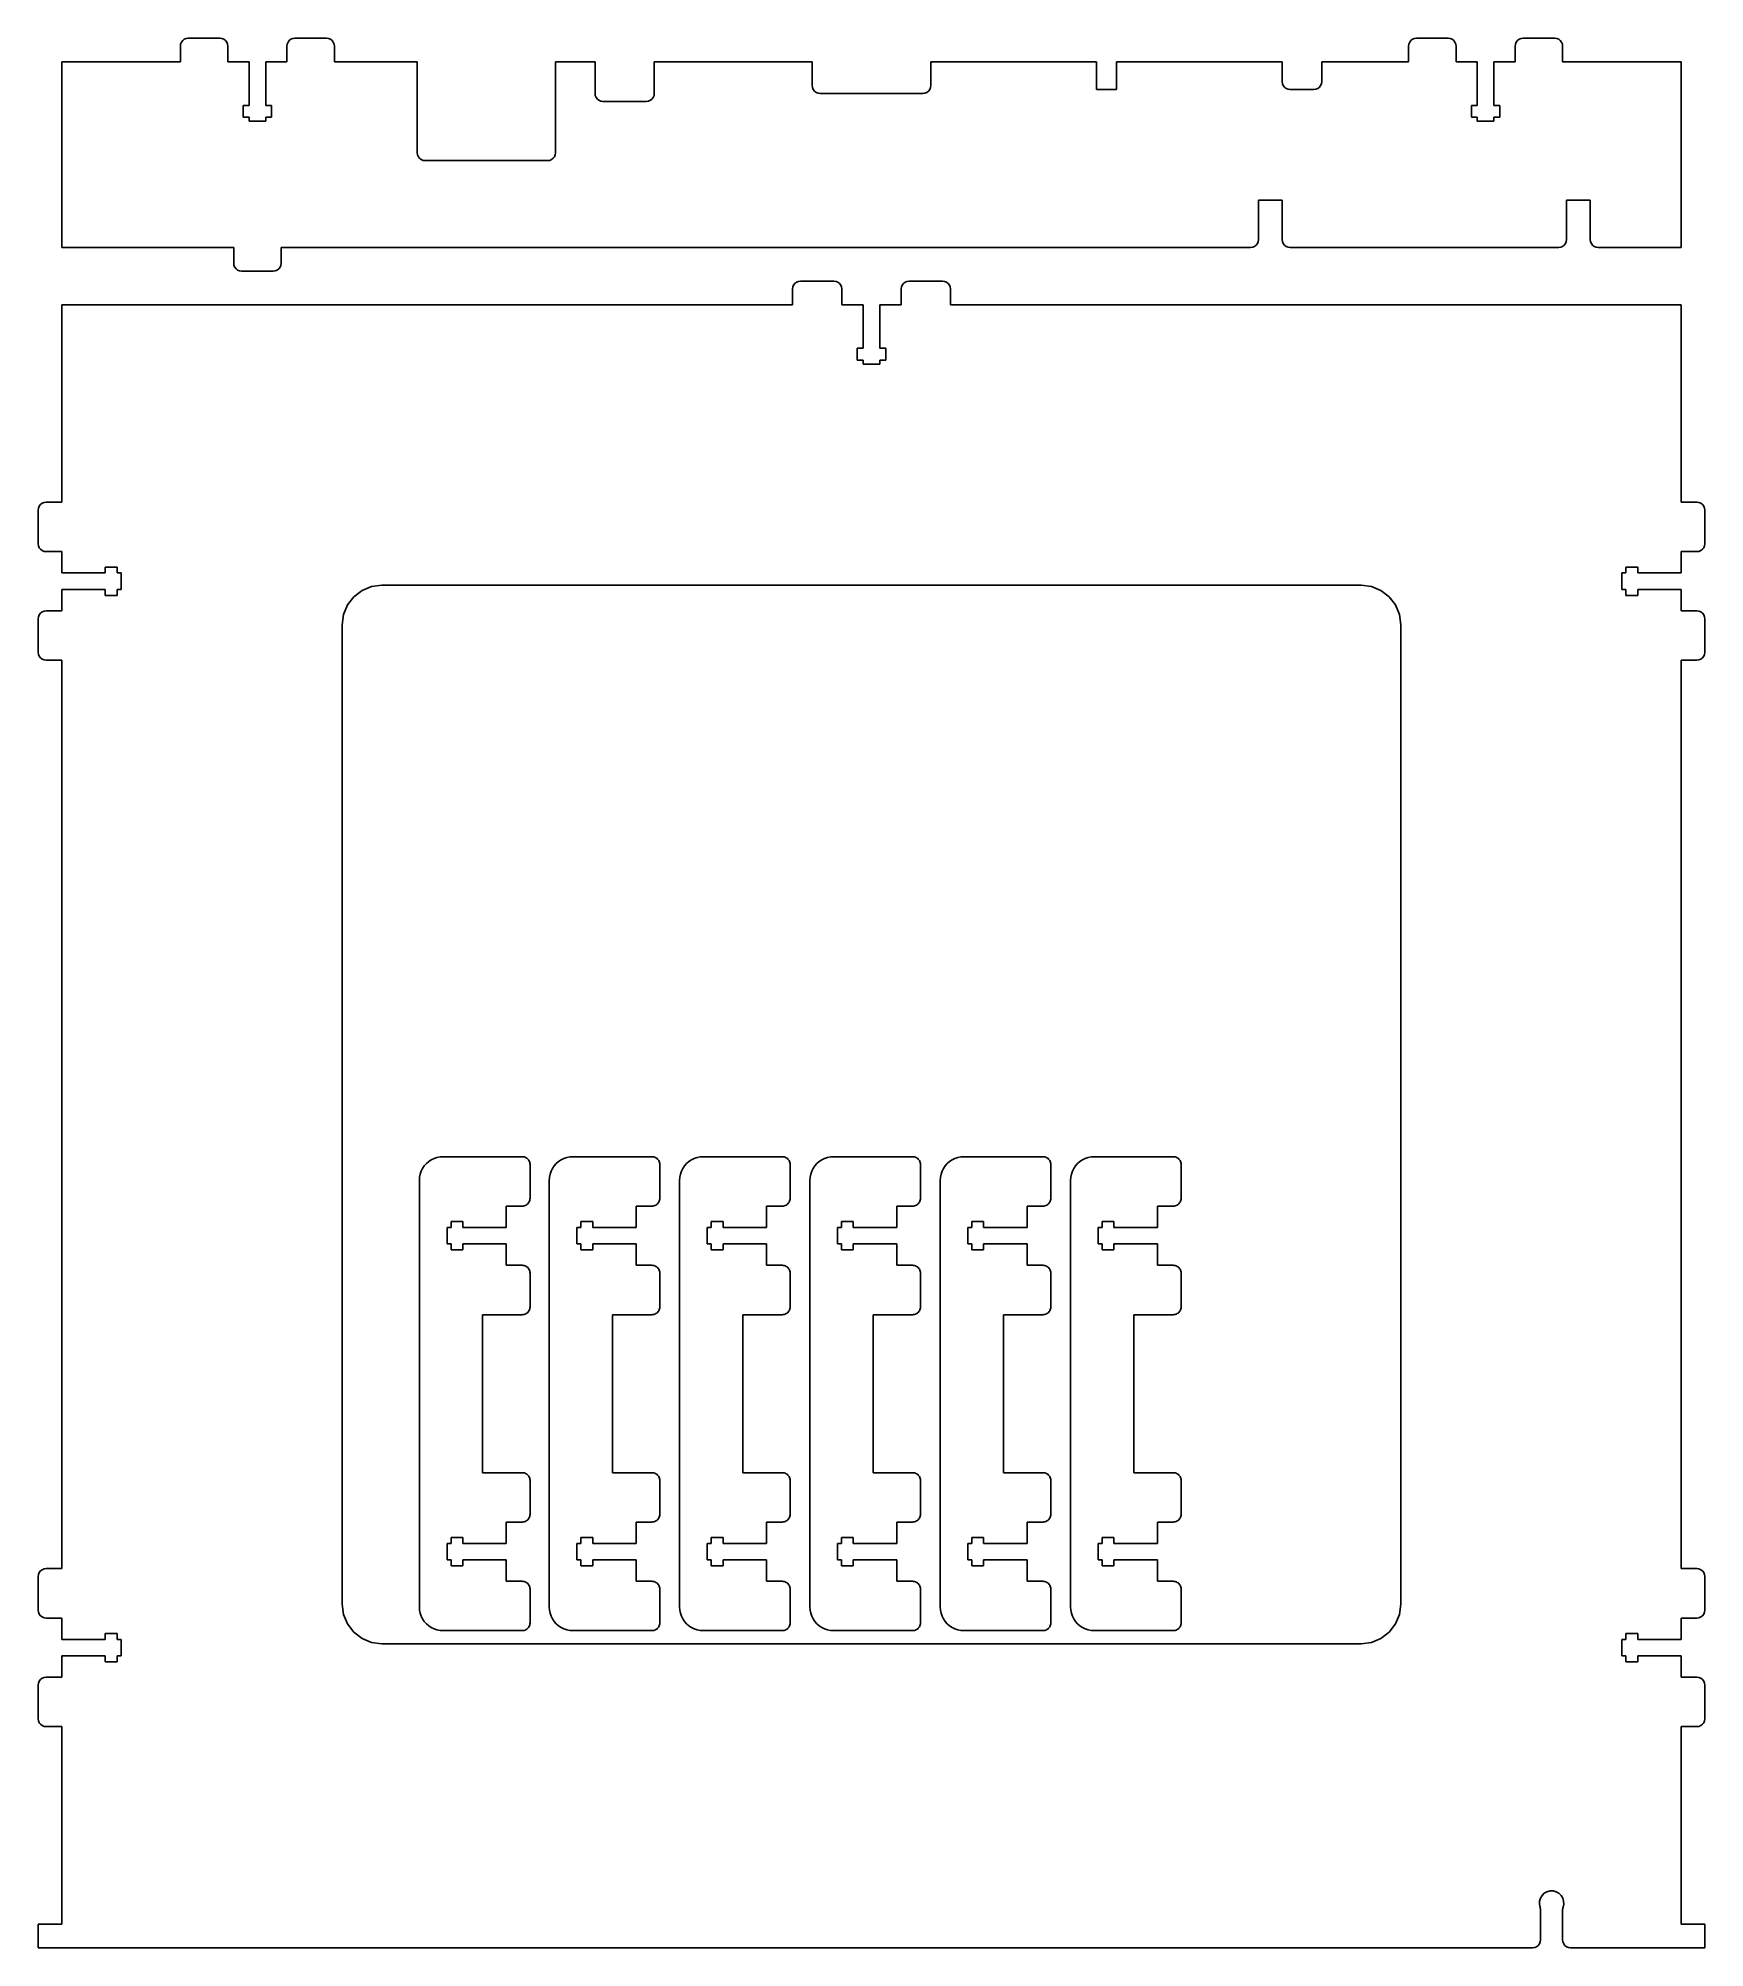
# Model space of a CAD drawing. Header units: metres. Extents: x 1771 to 2193, y -862 to -378.
import ezdxf

# ---------------------------------------------------------------- set-up
doc = ezdxf.new("R2010")
doc.units = ezdxf.units.M

msp = doc.modelspace()

# ---------------------------------------------------------------- linework, layer by layer
for p, q in [((1807, -380.2, 6), (1807.07, -379.68, 6)), ((1807, -380.2, 6), (1807, -382.2, 6)), ((1807.07, -379.68, 6), (1807.27, -379.2, 6)), ((1807.27, -379.2, 6), (1807.59, -378.79, 6)), ((1807.59, -378.79, 6), (1808, -378.47, 6)), ((1808, -378.47, 6), (1808.48, -378.27, 6)), ((1808.48, -378.27, 6), (1809, -378.2, 6)), ((1817, -378.2, 6), (1809, -378.2, 6)), ((1817, -378.2, 6), (1817.52, -378.27, 6)), ((1817.52, -378.27, 6), (1818, -378.47, 6)), ((1818, -378.47, 6), (1818.41, -378.79, 6)), ((1818.41, -378.79, 6), (1818.73, -379.2, 6)), ((1818.73, -379.2, 6), (1818.93, -379.68, 6)), ((1818.93, -379.68, 6), (1819, -380.2, 6)), ((1819, -382.2, 6), (1819, -380.2, 6)), ((1834, -380.2, 6), (1834.07, -379.68, 6)), ((1834, -380.2, 6), (1834, -382.2, 6)), ((1834.07, -379.68, 6), (1834.27, -379.2, 6)), ((1834.27, -379.2, 6), (1834.59, -378.79, 6)), ((1834.59, -378.79, 6), (1835, -378.47, 6)), ((1835, -378.47, 6), (1835.48, -378.27, 6)), ((1835.48, -378.27, 6), (1836, -378.2, 6)), ((1844, -378.2, 6), (1836, -378.2, 6)), ((1844, -378.2, 6), (1844.52, -378.27, 6)), ((1844.52, -378.27, 6), (1845, -378.47, 6)), ((1845, -378.47, 6), (1845.41, -378.79, 6)), ((1845.41, -378.79, 6), (1845.73, -379.2, 6)), ((1845.73, -379.2, 6), (1845.93, -379.68, 6)), ((1845.93, -379.68, 6), (1846, -380.2, 6)), ((1846, -382.2, 6), (1846, -380.2, 6)), ((2118, -380.2, 6), (2118.07, -379.68, 6)), ((2118, -380.2, 6), (2118, -382.2, 6)), ((2118.07, -379.68, 6), (2118.27, -379.2, 6)), ((2118.27, -379.2, 6), (2118.59, -378.79, 6)), ((2118.59, -378.79, 6), (2119, -378.47, 6)), ((2119, -378.47, 6), (2119.48, -378.27, 6)), ((2119.48, -378.27, 6), (2120, -378.2, 6)), ((2128, -378.2, 6), (2120, -378.2, 6)), ((2128, -378.2, 6), (2128.52, -378.27, 6)), ((2128.52, -378.27, 6), (2129, -378.47, 6)), ((2129, -378.47, 6), (2129.41, -378.79, 6)), ((2129.41, -378.79, 6), (2129.73, -379.2, 6)), ((2129.73, -379.2, 6), (2129.93, -379.68, 6)), ((2129.93, -379.68, 6), (2130, -380.2, 6)), ((2130, -382.2, 6), (2130, -380.2, 6)), ((2145, -380.2, 6), (2145.07, -379.68, 6)), ((2145, -380.2, 6), (2145, -382.2, 6)), ((2145.07, -379.68, 6), (2145.27, -379.2, 6)), ((2145.27, -379.2, 6), (2145.59, -378.79, 6)), ((2145.59, -378.79, 6), (2146, -378.47, 6)), ((2146, -378.47, 6), (2146.48, -378.27, 6)), ((2146.48, -378.27, 6), (2147, -378.2, 6)), ((2155, -378.2, 6), (2147, -378.2, 6)), ((2155, -378.2, 6), (2155.52, -378.27, 6)), ((2155.52, -378.27, 6), (2156, -378.47, 6)), ((2156, -378.47, 6), (2156.41, -378.79, 6)), ((2156.41, -378.79, 6), (2156.73, -379.2, 6)), ((2156.73, -379.2, 6), (2156.93, -379.68, 6)), ((2156.93, -379.68, 6), (2157, -380.2, 6)), ((2157, -382.2, 6), (2157, -380.2, 6)), ((1807, -384.2, 6), (1777, -384.2, 6)), ((1777, -384.2, 6), (1777, -431.2, 6)), ((1807, -382.2, 6), (1807, -384.2, 6)), ((1819, -384.2, 6), (1819, -382.2, 6)), ((1824.4, -384.2, 6), (1819, -384.2, 6)), ((1824.4, -395.2, 6), (1824.4, -384.2, 6)), ((1834, -384.2, 6), (1828.6, -384.2, 6)), ((1828.6, -384.2, 6), (1828.6, -395.2, 6)), ((1834, -382.2, 6), (1834, -384.2, 6)), ((1846, -384.2, 6), (1846, -382.2, 6)), ((1867, -384.2, 6), (1846, -384.2, 6)), ((1867, -407.2, 6), (1867, -384.2, 6)), ((1902, -384.2, 6), (1902, -407.2, 6)), ((1912, -384.2, 6), (1902, -384.2, 6)), ((1912, -392.2, 6), (1912, -384.2, 6)), ((1967, -384.2, 6), (1927, -384.2, 6)), ((1927, -384.2, 6), (1927, -392.2, 6)), ((1967, -390.2, 6), (1967, -384.2, 6)), ((2039, -384.2, 6), (1997, -384.2, 6)), ((1997, -384.2, 6), (1997, -390.2, 6)), ((2039, -391.2, 6), (2039, -384.2, 6)), ((2086, -384.2, 6), (2044, -384.2, 6)), ((2044, -384.2, 6), (2044, -391.2, 6)), ((2086, -389.2, 6), (2086, -384.2, 6)), ((2118, -384.2, 6), (2096, -384.2, 6)), ((2096, -384.2, 6), (2096, -389.2, 6)), ((2118, -382.2, 6), (2118, -384.2, 6)), ((2130, -384.2, 6), (2130, -382.2, 6)), ((2135.4, -384.2, 6), (2130, -384.2, 6)), ((2135.4, -395.2, 6), (2135.4, -384.2, 6)), ((2139.6, -384.2, 6), (2139.6, -395.2, 6)), ((2145, -384.2, 6), (2139.6, -384.2, 6)), ((2145, -382.2, 6), (2145, -384.2, 6)), ((2157, -384.2, 6), (2157, -382.2, 6)), ((2187, -384.2, 6), (2157, -384.2, 6)), ((2187, -431.2, 6), (2187, -384.2, 6)), ((1967, -390.2, 6), (1967.07, -390.72, 6)), ((1967.07, -390.72, 6), (1967.27, -391.2, 6)), ((1967.27, -391.2, 6), (1967.59, -391.61, 6)), ((1967.59, -391.61, 6), (1968, -391.93, 6)), ((1996, -391.93, 6), (1996.41, -391.61, 6)), ((1996.41, -391.61, 6), (1996.73, -391.2, 6)), ((1996.73, -391.2, 6), (1996.93, -390.72, 6)), ((1996.93, -390.72, 6), (1997, -390.2, 6)), ((2044, -391.2, 6), (2039, -391.2, 6)), ((2086, -389.2, 6), (2086.07, -389.72, 6)), ((2086.07, -389.72, 6), (2086.27, -390.2, 6)), ((2086.27, -390.2, 6), (2086.59, -390.61, 6)), ((2086.59, -390.61, 6), (2087, -390.93, 6)), ((2087, -390.93, 6), (2087.48, -391.13, 6)), ((2087.48, -391.13, 6), (2088, -391.2, 6)), ((2094, -391.2, 6), (2088, -391.2, 6)), ((2094, -391.2, 6), (2094.52, -391.13, 6)), ((2094.52, -391.13, 6), (2095, -390.93, 6)), ((2095, -390.93, 6), (2095.41, -390.61, 6)), ((2095.41, -390.61, 6), (2095.73, -390.2, 6)), ((2095.73, -390.2, 6), (2095.93, -389.72, 6)), ((2095.93, -389.72, 6), (2096, -389.2, 6)), ((1822.9, -398.2, 6), (1822.9, -395.2, 6)), ((1822.9, -395.2, 6), (1824.4, -395.2, 6)), ((1828.6, -395.2, 6), (1830.1, -395.2, 6)), ((1830.1, -395.2, 6), (1830.1, -398.2, 6)), ((1912, -392.2, 6), (1912.07, -392.72, 6)), ((1912.07, -392.72, 6), (1912.27, -393.2, 6)), ((1912.27, -393.2, 6), (1912.59, -393.61, 6)), ((1912.59, -393.61, 6), (1913, -393.93, 6)), ((1913, -393.93, 6), (1913.48, -394.13, 6)), ((1913.48, -394.13, 6), (1914, -394.2, 6)), ((1925, -394.2, 6), (1914, -394.2, 6)), ((1925, -394.2, 6), (1925.52, -394.13, 6)), ((1925.52, -394.13, 6), (1926, -393.93, 6)), ((1926, -393.93, 6), (1926.41, -393.61, 6)), ((1926.41, -393.61, 6), (1926.73, -393.2, 6)), ((1926.73, -393.2, 6), (1926.93, -392.72, 6)), ((1926.93, -392.72, 6), (1927, -392.2, 6)), ((1968, -391.93, 6), (1968.48, -392.13, 6)), ((1968.48, -392.13, 6), (1969, -392.2, 6)), ((1995, -392.2, 6), (1969, -392.2, 6)), ((1995, -392.2, 6), (1995.52, -392.13, 6)), ((1995.52, -392.13, 6), (1996, -391.93, 6)), ((2133.9, -395.2, 6), (2135.4, -395.2, 6)), ((2133.9, -398.2, 6), (2133.9, -395.2, 6)), ((2139.6, -395.2, 6), (2141.1, -395.2, 6)), ((2141.1, -395.2, 6), (2141.1, -398.2, 6)), ((1824.4, -398.2, 6), (1822.9, -398.2, 6)), ((1824.4, -399.2, 6), (1824.4, -398.2, 6)), ((1828.6, -399.2, 6), (1824.4, -399.2, 6)), ((1830.1, -398.2, 6), (1828.6, -398.2, 6)), ((1828.6, -398.2, 6), (1828.6, -399.2, 6)), ((2135.4, -398.2, 6), (2133.9, -398.2, 6)), ((2135.4, -399.2, 6), (2135.4, -398.2, 6)), ((2139.6, -399.2, 6), (2135.4, -399.2, 6)), ((2139.6, -398.2, 6), (2139.6, -399.2, 6)), ((2141.1, -398.2, 6), (2139.6, -398.2, 6)), ((1867, -407.2, 6), (1867.07, -407.72, 6)), ((1867.07, -407.72, 6), (1867.27, -408.2, 6)), ((1867.27, -408.2, 6), (1867.59, -408.61, 6)), ((1867.59, -408.61, 6), (1868, -408.93, 6)), ((1868, -408.93, 6), (1868.48, -409.13, 6)), ((1868.48, -409.13, 6), (1869, -409.2, 6)), ((1900, -409.2, 6), (1869, -409.2, 6)), ((1900, -409.2, 6), (1900.52, -409.13, 6)), ((1900.52, -409.13, 6), (1901, -408.93, 6)), ((1901, -408.93, 6), (1901.41, -408.61, 6)), ((1901.41, -408.61, 6), (1901.73, -408.2, 6)), ((1901.73, -408.2, 6), (1901.93, -407.72, 6)), ((1901.93, -407.72, 6), (1902, -407.2, 6)), ((2080, -429.2, 6), (2080, -419.2, 6)), ((2080, -419.2, 6), (2086, -419.2, 6)), ((2086, -419.2, 6), (2086, -429.2, 6)), ((2158, -429.2, 6), (2158, -419.2, 6)), ((2158, -419.2, 6), (2164, -419.2, 6)), ((2164, -419.2, 6), (2164, -429.2, 6)), ((2079.73, -430.2, 6), (2079.41, -430.61, 6)), ((2079.93, -429.72, 6), (2079.73, -430.2, 6)), ((2080, -429.2, 6), (2079.93, -429.72, 6)), ((2086.07, -429.72, 6), (2086, -429.2, 6)), ((2086.27, -430.2, 6), (2086.07, -429.72, 6)), ((2086.59, -430.61, 6), (2086.27, -430.2, 6)), ((2157.73, -430.2, 6), (2157.41, -430.61, 6)), ((2157.93, -429.72, 6), (2157.73, -430.2, 6)), ((2158, -429.2, 6), (2157.93, -429.72, 6)), ((2164.07, -429.72, 6), (2164, -429.2, 6)), ((2164.27, -430.2, 6), (2164.07, -429.72, 6)), ((2164.59, -430.61, 6), (2164.27, -430.2, 6)), ((1777, -431.2, 6), (1820.5, -431.2, 6)), ((1820.5, -431.2, 6), (1820.5, -435.2, 6)), ((1832.5, -435.2, 6), (1832.5, -431.2, 6)), ((1832.5, -431.2, 6), (2078, -431.2, 6)), ((2078.52, -431.13, 6), (2078, -431.2, 6)), ((2079, -430.93, 6), (2078.52, -431.13, 6)), ((2079.41, -430.61, 6), (2079, -430.93, 6)), ((2087, -430.93, 6), (2086.59, -430.61, 6)), ((2087.48, -431.13, 6), (2087, -430.93, 6)), ((2088, -431.2, 6), (2087.48, -431.13, 6)), ((2088, -431.2, 6), (2156, -431.2, 6)), ((2156.52, -431.13, 6), (2156, -431.2, 6)), ((2157, -430.93, 6), (2156.52, -431.13, 6)), ((2157.41, -430.61, 6), (2157, -430.93, 6)), ((2165, -430.93, 6), (2164.59, -430.61, 6)), ((2165.48, -431.13, 6), (2165, -430.93, 6)), ((2166, -431.2, 6), (2165.48, -431.13, 6)), ((2166, -431.2, 6), (2187, -431.2, 6)), ((1820.57, -435.72, 6), (1820.5, -435.2, 6)), ((1820.77, -436.2, 6), (1820.57, -435.72, 6)), ((1821.09, -436.61, 6), (1820.77, -436.2, 6)), ((1821.5, -436.93, 6), (1821.09, -436.61, 6)), ((1821.98, -437.13, 6), (1821.5, -436.93, 6)), ((1822.5, -437.2, 6), (1821.98, -437.13, 6)), ((1822.5, -437.2, 6), (1830.5, -437.2, 6)), ((1831.02, -437.13, 6), (1830.5, -437.2, 6)), ((1831.5, -436.93, 6), (1831.02, -437.13, 6)), ((1831.91, -436.61, 6), (1831.5, -436.93, 6)), ((1832.23, -436.2, 6), (1831.91, -436.61, 6)), ((1832.43, -435.72, 6), (1832.23, -436.2, 6)), ((1832.5, -435.2, 6), (1832.43, -435.72, 6))]:
    msp.add_line(p, q)
at = {"layer": '1'}
for p, q in [((1963, -439.97, 6), (1962.59, -440.29, 6)), ((1963.48, -439.77, 6), (1963, -439.97, 6)), ((1964, -439.7, 6), (1963.48, -439.77, 6)), ((1972.5, -439.7, 6), (1964, -439.7, 6)), ((1973.02, -439.77, 6), (1972.5, -439.7, 6)), ((1973.5, -439.97, 6), (1973.02, -439.77, 6)), ((1973.91, -440.29, 6), (1973.5, -439.97, 6)), ((1990.5, -439.97, 6), (1990.09, -440.29, 6)), ((1990.98, -439.77, 6), (1990.5, -439.97, 6)), ((1991.5, -439.7, 6), (1990.98, -439.77, 6)), ((2000, -439.7, 6), (1991.5, -439.7, 6)), ((2000.52, -439.77, 6), (2000, -439.7, 6)), ((2001, -439.97, 6), (2000.52, -439.77, 6)), ((2001.41, -440.29, 6), (2001, -439.97, 6)), ((1962.07, -441.18, 6), (1962, -441.7, 6)), ((1962, -441.7, 6), (1962, -445.7, 6)), ((1962.27, -440.7, 6), (1962.07, -441.18, 6)), ((1962.59, -440.29, 6), (1962.27, -440.7, 6)), ((1974.23, -440.7, 6), (1973.91, -440.29, 6)), ((1974.43, -441.18, 6), (1974.23, -440.7, 6)), ((1974.5, -441.7, 6), (1974.43, -441.18, 6)), ((1974.5, -445.7, 6), (1974.5, -441.7, 6)), ((1989.57, -441.18, 6), (1989.5, -441.7, 6)), ((1989.5, -441.7, 6), (1989.5, -445.7, 6)), ((1989.77, -440.7, 6), (1989.57, -441.18, 6)), ((1990.09, -440.29, 6), (1989.77, -440.7, 6)), ((2001.73, -440.7, 6), (2001.41, -440.29, 6)), ((2001.93, -441.18, 6), (2001.73, -440.7, 6)), ((2002, -441.7, 6), (2001.93, -441.18, 6)), ((2002, -445.7, 6), (2002, -441.7, 6)), ((1777, -445.7, 6), (1777, -495.7, 6)), ((1962, -445.7, 6), (1777, -445.7, 6)), ((1979.9, -445.7, 6), (1974.5, -445.7, 6)), ((1979.9, -456.7, 6), (1979.9, -445.7, 6)), ((1989.5, -445.7, 6), (1984.1, -445.7, 6)), ((1984.1, -445.7, 6), (1984.1, -456.7, 6)), ((2187, -445.7, 6), (2002, -445.7, 6)), ((2187, -495.7, 6), (2187, -445.7, 6)), ((1978.4, -456.7, 6), (1979.9, -456.7, 6)), ((1978.4, -459.7, 6), (1978.4, -456.7, 6)), ((1984.1, -456.7, 6), (1985.6, -456.7, 6)), ((1985.6, -456.7, 6), (1985.6, -459.7, 6)), ((1979.9, -459.7, 6), (1978.4, -459.7, 6)), ((1979.9, -460.7, 6), (1979.9, -459.7, 6)), ((1984.1, -460.7, 6), (1979.9, -460.7, 6)), ((1985.6, -459.7, 6), (1984.1, -459.7, 6)), ((1984.1, -459.7, 6), (1984.1, -460.7, 6)), ((1771.07, -497.18, 6), (1771, -497.7, 6)), ((1771, -497.7, 6), (1771, -506.2, 6)), ((1771.27, -496.7, 6), (1771.07, -497.18, 6)), ((1771.59, -496.29, 6), (1771.27, -496.7, 6)), ((1772, -495.97, 6), (1771.59, -496.29, 6)), ((1772.48, -495.77, 6), (1772, -495.97, 6)), ((1773, -495.7, 6), (1772.48, -495.77, 6)), ((1777, -495.7, 6), (1773, -495.7, 6)), ((2191, -495.7, 6), (2187, -495.7, 6)), ((2191.52, -495.77, 6), (2191, -495.7, 6)), ((2192, -495.97, 6), (2191.52, -495.77, 6)), ((2192.41, -496.29, 6), (2192, -495.97, 6)), ((2192.73, -496.7, 6), (2192.41, -496.29, 6)), ((2192.93, -497.18, 6), (2192.73, -496.7, 6)), ((2193, -497.7, 6), (2192.93, -497.18, 6)), ((2193, -506.2, 6), (2193, -497.7, 6)), ((1771, -506.2, 6), (1771.07, -506.72, 6)), ((1771.07, -506.72, 6), (1771.27, -507.2, 6)), ((1771.27, -507.2, 6), (1771.59, -507.61, 6)), ((1771.59, -507.61, 6), (1772, -507.93, 6)), ((2192, -507.93, 6), (2192.41, -507.61, 6)), ((2192.41, -507.61, 6), (2192.73, -507.2, 6)), ((2192.73, -507.2, 6), (2192.93, -506.72, 6)), ((2192.93, -506.72, 6), (2193, -506.2, 6)), ((1772, -507.93, 6), (1772.48, -508.13, 6)), ((1772.48, -508.13, 6), (1773, -508.2, 6)), ((1773, -508.2, 6), (1777, -508.2, 6)), ((1777, -508.2, 6), (1777, -513.6, 6)), ((1788, -513.6, 6), (1788, -512.1, 6)), ((1788, -512.1, 6), (1791, -512.1, 6)), ((1791, -512.1, 6), (1791, -513.6, 6)), ((2173, -513.6, 6), (2173, -512.1, 6)), ((2173, -512.1, 6), (2176, -512.1, 6)), ((2176, -512.1, 6), (2176, -513.6, 6)), ((2187, -513.6, 6), (2187, -508.2, 6)), ((2187, -508.2, 6), (2191, -508.2, 6)), ((2191, -508.2, 6), (2191.52, -508.13, 6)), ((2191.52, -508.13, 6), (2192, -507.93, 6)), ((1777, -513.6, 6), (1788, -513.6, 6)), ((1791, -513.6, 6), (1792, -513.6, 6)), ((1792, -513.6, 6), (1792, -517.8, 6)), ((1853, -518.04, 6), (1855.41, -517.04, 6)), ((1855.41, -517.04, 6), (1858, -516.7, 6)), ((1858, -516.7, 6), (2106, -516.7, 6)), ((2106, -516.7, 6), (2108.59, -517.04, 6)), ((2108.59, -517.04, 6), (2111, -518.04, 6)), ((2172, -517.8, 6), (2172, -513.6, 6)), ((2172, -513.6, 6), (2173, -513.6, 6)), ((2176, -513.6, 6), (2187, -513.6, 6)), ((1777, -517.8, 6), (1777, -523.2, 6)), ((1788, -517.8, 6), (1777, -517.8, 6)), ((1788, -519.3, 6), (1788, -517.8, 6)), ((1791, -519.3, 6), (1788, -519.3, 6)), ((1791, -517.8, 6), (1791, -519.3, 6)), ((1792, -517.8, 6), (1791, -517.8, 6)), ((1848.34, -524.11, 6), (1849.34, -521.7, 6)), ((1849.34, -521.7, 6), (1850.93, -519.63, 6)), ((1850.93, -519.63, 6), (1853, -518.04, 6)), ((2111, -518.04, 6), (2113.07, -519.63, 6)), ((2113.07, -519.63, 6), (2114.66, -521.7, 6)), ((2114.66, -521.7, 6), (2115.66, -524.11, 6)), ((2173, -517.8, 6), (2172, -517.8, 6)), ((2173, -519.3, 6), (2173, -517.8, 6)), ((2176, -519.3, 6), (2173, -519.3, 6)), ((2187, -517.8, 6), (2176, -517.8, 6)), ((2176, -517.8, 6), (2176, -519.3, 6)), ((2187, -523.2, 6), (2187, -517.8, 6)), ((1771.07, -524.68, 6), (1771, -525.2, 6)), ((1771, -525.2, 6), (1771, -533.7, 6)), ((1771.27, -524.2, 6), (1771.07, -524.68, 6)), ((1771.59, -523.79, 6), (1771.27, -524.2, 6)), ((1772, -523.47, 6), (1771.59, -523.79, 6)), ((1772.48, -523.27, 6), (1772, -523.47, 6)), ((1773, -523.2, 6), (1772.48, -523.27, 6)), ((1777, -523.2, 6), (1773, -523.2, 6)), ((1848, -526.7, 6), (1848.34, -524.11, 6)), ((1848, -774.7, 6), (1848, -526.7, 6)), ((2115.66, -524.11, 6), (2116, -526.7, 6)), ((2116, -526.7, 6), (2116, -774.7, 6)), ((2191, -523.2, 6), (2187, -523.2, 6)), ((2191.52, -523.27, 6), (2191, -523.2, 6)), ((2192, -523.47, 6), (2191.52, -523.27, 6)), ((2192.41, -523.79, 6), (2192, -523.47, 6)), ((2192.73, -524.2, 6), (2192.41, -523.79, 6)), ((2192.93, -524.68, 6), (2192.73, -524.2, 6)), ((2193, -525.2, 6), (2192.93, -524.68, 6)), ((2193, -533.7, 6), (2193, -525.2, 6)), ((1771, -533.7, 6), (1771.07, -534.22, 6)), ((1771.07, -534.22, 6), (1771.27, -534.7, 6)), ((1771.27, -534.7, 6), (1771.59, -535.11, 6)), ((1771.59, -535.11, 6), (1772, -535.43, 6)), ((1772, -535.43, 6), (1772.48, -535.63, 6)), ((1772.48, -535.63, 6), (1773, -535.7, 6)), ((1773, -535.7, 6), (1777, -535.7, 6)), ((1777, -535.7, 6), (1777, -765.7, 6)), ((2187, -765.7, 6), (2187, -535.7, 6)), ((2187, -535.7, 6), (2191, -535.7, 6)), ((2191, -535.7, 6), (2191.52, -535.63, 6)), ((2191.52, -535.63, 6), (2192, -535.43, 6)), ((2192, -535.43, 6), (2192.41, -535.11, 6)), ((2192.41, -535.11, 6), (2192.73, -534.7, 6)), ((2192.73, -534.7, 6), (2192.93, -534.22, 6)), ((2192.93, -534.22, 6), (2193, -533.7, 6)), ((1771.07, -767.18, 6), (1771, -767.7, 6)), ((1771, -767.7, 6), (1771, -776.2, 6)), ((1771.27, -766.7, 6), (1771.07, -767.18, 6)), ((1771.59, -766.29, 6), (1771.27, -766.7, 6)), ((1772, -765.97, 6), (1771.59, -766.29, 6)), ((1772.48, -765.77, 6), (1772, -765.97, 6)), ((1773, -765.7, 6), (1772.48, -765.77, 6)), ((1777, -765.7, 6), (1773, -765.7, 6)), ((2191, -765.7, 6), (2187, -765.7, 6)), ((2191.52, -765.77, 6), (2191, -765.7, 6)), ((2192, -765.97, 6), (2191.52, -765.77, 6)), ((2192.41, -766.29, 6), (2192, -765.97, 6)), ((2192.73, -766.7, 6), (2192.41, -766.29, 6)), ((2192.93, -767.18, 6), (2192.73, -766.7, 6)), ((2193, -767.7, 6), (2192.93, -767.18, 6)), ((2193, -776.2, 6), (2193, -767.7, 6)), ((1771, -776.2, 6), (1771.07, -776.72, 6)), ((1771.07, -776.72, 6), (1771.27, -777.2, 6)), ((1771.27, -777.2, 6), (1771.59, -777.61, 6)), ((1771.59, -777.61, 6), (1772, -777.93, 6)), ((1772, -777.93, 6), (1772.48, -778.13, 6)), ((1772.48, -778.13, 6), (1773, -778.2, 6)), ((1773, -778.2, 6), (1777, -778.2, 6)), ((1777, -778.2, 6), (1777, -783.6, 6)), ((1848.34, -777.29, 6), (1848, -774.7, 6)), ((1849.34, -779.7, 6), (1848.34, -777.29, 6)), ((2115.66, -777.29, 6), (2114.66, -779.7, 6)), ((2116, -774.7, 6), (2115.66, -777.29, 6)), ((2187, -783.6, 6), (2187, -778.2, 6)), ((2187, -778.2, 6), (2191, -778.2, 6)), ((2191, -778.2, 6), (2191.52, -778.13, 6)), ((2191.52, -778.13, 6), (2192, -777.93, 6)), ((2192, -777.93, 6), (2192.41, -777.61, 6)), ((2192.41, -777.61, 6), (2192.73, -777.2, 6)), ((2192.73, -777.2, 6), (2192.93, -776.72, 6)), ((2192.93, -776.72, 6), (2193, -776.2, 6)), ((1788, -783.6, 6), (1788, -782.1, 6)), ((1788, -782.1, 6), (1791, -782.1, 6)), ((1791, -782.1, 6), (1791, -783.6, 6)), ((1850.93, -781.77, 6), (1849.34, -779.7, 6)), ((1853, -783.36, 6), (1850.93, -781.77, 6)), ((2113.07, -781.77, 6), (2111, -783.36, 6)), ((2114.66, -779.7, 6), (2113.07, -781.77, 6)), ((2173, -783.6, 6), (2173, -782.1, 6)), ((2173, -782.1, 6), (2176, -782.1, 6)), ((2176, -782.1, 6), (2176, -783.6, 6)), ((1777, -783.6, 6), (1788, -783.6, 6)), ((1788, -787.8, 6), (1777, -787.8, 6)), ((1777, -787.8, 6), (1777, -793.2, 6)), ((1788, -789.3, 6), (1788, -787.8, 6)), ((1791, -783.6, 6), (1792, -783.6, 6)), ((1792, -787.8, 6), (1791, -787.8, 6)), ((1791, -787.8, 6), (1791, -789.3, 6)), ((1792, -783.6, 6), (1792, -787.8, 6)), ((1855.41, -784.36, 6), (1853, -783.36, 6)), ((1858, -784.7, 6), (1855.41, -784.36, 6)), ((2106, -784.7, 6), (1858, -784.7, 6)), ((2108.59, -784.36, 6), (2106, -784.7, 6)), ((2111, -783.36, 6), (2108.59, -784.36, 6)), ((2172, -787.8, 6), (2172, -783.6, 6)), ((2172, -783.6, 6), (2173, -783.6, 6)), ((2173, -787.8, 6), (2172, -787.8, 6)), ((2173, -789.3, 6), (2173, -787.8, 6)), ((2176, -783.6, 6), (2187, -783.6, 6)), ((2187, -787.8, 6), (2176, -787.8, 6)), ((2176, -787.8, 6), (2176, -789.3, 6)), ((2187, -793.2, 6), (2187, -787.8, 6)), ((1791, -789.3, 6), (1788, -789.3, 6)), ((2176, -789.3, 6), (2173, -789.3, 6)), ((1771.07, -794.68, 6), (1771, -795.2, 6)), ((1771, -795.2, 6), (1771, -803.7, 6)), ((1771.27, -794.2, 6), (1771.07, -794.68, 6)), ((1771.59, -793.79, 6), (1771.27, -794.2, 6)), ((1772, -793.47, 6), (1771.59, -793.79, 6)), ((1772.48, -793.27, 6), (1772, -793.47, 6)), ((1773, -793.2, 6), (1772.48, -793.27, 6)), ((1777, -793.2, 6), (1773, -793.2, 6)), ((2191, -793.2, 6), (2187, -793.2, 6)), ((2191.52, -793.27, 6), (2191, -793.2, 6)), ((2192, -793.47, 6), (2191.52, -793.27, 6)), ((2192.41, -793.79, 6), (2192, -793.47, 6)), ((2192.73, -794.2, 6), (2192.41, -793.79, 6)), ((2192.93, -794.68, 6), (2192.73, -794.2, 6)), ((2193, -795.2, 6), (2192.93, -794.68, 6)), ((2193, -803.7, 6), (2193, -795.2, 6)), ((1771, -803.7, 6), (1771.07, -804.22, 6)), ((1771.07, -804.22, 6), (1771.27, -804.7, 6)), ((1771.27, -804.7, 6), (1771.59, -805.11, 6)), ((1771.59, -805.11, 6), (1772, -805.43, 6)), ((1772, -805.43, 6), (1772.48, -805.63, 6)), ((1772.48, -805.63, 6), (1773, -805.7, 6)), ((1773, -805.7, 6), (1777, -805.7, 6)), ((1777, -805.7, 6), (1777, -855.7, 6)), ((2187, -855.7, 6), (2187, -805.7, 6)), ((2187, -805.7, 6), (2191, -805.7, 6)), ((2191, -805.7, 6), (2191.52, -805.63, 6)), ((2191.52, -805.63, 6), (2192, -805.43, 6)), ((2192, -805.43, 6), (2192.41, -805.11, 6)), ((2192.41, -805.11, 6), (2192.73, -804.7, 6)), ((2192.73, -804.7, 6), (2192.93, -804.22, 6)), ((2192.93, -804.22, 6), (2193, -803.7, 6)), ((2151.11, -850.65, 6), (2151.14, -849.86, 6)), ((2151.28, -851.42, 6), (2151.11, -850.65, 6)), ((2151.14, -849.86, 6), (2151.37, -849.1, 6)), ((2151.37, -849.1, 6), (2151.78, -848.43, 6)), ((2151.78, -848.43, 6), (2152.35, -847.88, 6)), ((2152.35, -847.88, 6), (2153.04, -847.49, 6)), ((2153.04, -847.49, 6), (2153.81, -847.29, 6)), ((2153.81, -847.29, 6), (2154.59, -847.29, 6)), ((2154.59, -847.29, 6), (2155.36, -847.49, 6)), ((2155.36, -847.49, 6), (2156.05, -847.88, 6)), ((2156.05, -847.88, 6), (2156.62, -848.43, 6)), ((2156.62, -848.43, 6), (2157.03, -849.1, 6)), ((2157.03, -849.1, 6), (2157.26, -849.86, 6)), ((2157.29, -850.65, 6), (2157.12, -851.42, 6)), ((2157.26, -849.86, 6), (2157.29, -850.65, 6)), ((1777, -855.7, 6), (1771, -855.7, 6)), ((1771, -855.7, 6), (1771, -861.7, 6)), ((2151.35, -851.64, 6), (2151.28, -851.42, 6)), ((2151.39, -851.86, 6), (2151.35, -851.64, 6)), ((2151.4, -852.09, 6), (2151.39, -851.86, 6)), ((2151.4, -859.7, 6), (2151.4, -852.09, 6)), ((2157.01, -851.86, 6), (2157, -852.09, 6)), ((2157, -852.09, 6), (2157, -859.7, 6)), ((2157.05, -851.64, 6), (2157.01, -851.86, 6)), ((2157.12, -851.42, 6), (2157.05, -851.64, 6)), ((2187, -855.7, 6), (2193, -855.7, 6)), ((2193, -861.7, 6), (2193, -855.7, 6)), ((2151.13, -860.7, 6), (2151.33, -860.22, 6)), ((2151.33, -860.22, 6), (2151.4, -859.7, 6)), ((2157, -859.7, 6), (2157.07, -860.22, 6)), ((2157.07, -860.22, 6), (2157.27, -860.7, 6)), ((1771, -861.7, 6), (2149.4, -861.7, 6)), ((2149.4, -861.7, 6), (2149.92, -861.63, 6)), ((2149.92, -861.63, 6), (2150.4, -861.43, 6)), ((2150.4, -861.43, 6), (2150.81, -861.11, 6)), ((2150.81, -861.11, 6), (2151.13, -860.7, 6)), ((2157.27, -860.7, 6), (2157.59, -861.11, 6)), ((2157.59, -861.11, 6), (2158, -861.43, 6)), ((2158, -861.43, 6), (2158.48, -861.63, 6)), ((2158.48, -861.63, 6), (2159, -861.7, 6)), ((2159, -861.7, 6), (2193, -861.7, 6))]:
    msp.add_line(p, q, dxfattribs=at)
at = {"layer": '2'}
for p, q in [((1936.4, -662.2, 6), (1935.75, -662.64, 6)), ((1937.1, -661.86, 6), (1936.4, -662.2, 6)), ((1937.85, -661.6, 6), (1937.1, -661.86, 6)), ((1938.62, -661.45, 6), (1937.85, -661.6, 6)), ((1939.4, -661.4, 6), (1938.62, -661.45, 6)), ((1959.4, -661.4, 6), (1939.4, -661.4, 6)), ((1959.66, -661.42, 6), (1959.4, -661.4, 6)), ((1959.66, -661.42, 6), (1959.92, -661.47, 6)), ((1959.92, -661.47, 6), (1960.17, -661.55, 6)), ((1960.17, -661.55, 6), (1960.4, -661.67, 6)), ((1960.4, -661.67, 6), (1960.62, -661.81, 6)), ((1960.62, -661.81, 6), (1960.81, -661.99, 6)), ((1960.81, -661.99, 6), (1960.99, -662.18, 6)), ((1960.99, -662.18, 6), (1961.13, -662.4, 6)), ((1933.45, -666.62, 6), (1933.4, -667.4, 6)), ((1933.6, -665.85, 6), (1933.45, -666.62, 6)), ((1933.86, -665.1, 6), (1933.6, -665.85, 6)), ((1934.2, -664.4, 6), (1933.86, -665.1, 6)), ((1934.64, -663.75, 6), (1934.2, -664.4, 6)), ((1935.16, -663.16, 6), (1934.64, -663.75, 6)), ((1935.75, -662.64, 6), (1935.16, -663.16, 6)), ((1961.13, -662.4, 6), (1961.25, -662.63, 6)), ((1961.25, -662.63, 6), (1961.33, -662.88, 6)), ((1961.33, -662.88, 6), (1961.38, -663.14, 6)), ((1961.4, -663.4, 6), (1961.38, -663.14, 6)), ((1961.4, -671.9, 6), (1961.4, -663.4, 6)), ((1933.4, -775.4, 6), (1933.4, -667.4, 6)), ((1961.38, -672.16, 6), (1961.4, -671.9, 6)), ((1955.4, -679.3, 6), (1955.4, -673.9, 6)), ((1959.4, -673.9, 6), (1955.4, -673.9, 6)), ((1959.66, -673.88, 6), (1959.4, -673.9, 6)), ((1959.66, -673.88, 6), (1959.92, -673.83, 6)), ((1959.92, -673.83, 6), (1960.17, -673.75, 6)), ((1960.17, -673.75, 6), (1960.4, -673.63, 6)), ((1960.4, -673.63, 6), (1960.62, -673.49, 6)), ((1960.62, -673.49, 6), (1960.81, -673.31, 6)), ((1960.81, -673.31, 6), (1960.99, -673.12, 6)), ((1960.99, -673.12, 6), (1961.13, -672.9, 6)), ((1961.13, -672.9, 6), (1961.25, -672.67, 6)), ((1961.25, -672.67, 6), (1961.33, -672.42, 6)), ((1961.33, -672.42, 6), (1961.38, -672.16, 6)), ((1940.4, -683.5, 6), (1940.4, -679.3, 6)), ((1940.4, -679.3, 6), (1941.4, -679.3, 6)), ((1941.4, -679.3, 6), (1941.4, -677.8, 6)), ((1941.4, -677.8, 6), (1944.4, -677.8, 6)), ((1944.4, -677.8, 6), (1944.4, -679.3, 6)), ((1944.4, -679.3, 6), (1955.4, -679.3, 6)), ((1941.4, -683.5, 6), (1940.4, -683.5, 6)), ((1941.4, -685, 6), (1941.4, -683.5, 6)), ((1944.4, -685, 6), (1941.4, -685, 6)), ((1955.4, -683.5, 6), (1944.4, -683.5, 6)), ((1944.4, -683.5, 6), (1944.4, -685, 6)), ((1955.4, -688.9, 6), (1955.4, -683.5, 6)), ((1959.4, -688.9, 6), (1955.4, -688.9, 6)), ((1959.66, -688.92, 6), (1959.4, -688.9, 6)), ((1959.92, -688.97, 6), (1959.66, -688.92, 6)), ((1960.17, -689.05, 6), (1959.92, -688.97, 6)), ((1960.4, -689.17, 6), (1960.17, -689.05, 6)), ((1960.62, -689.31, 6), (1960.4, -689.17, 6)), ((1960.81, -689.49, 6), (1960.62, -689.31, 6)), ((1960.99, -689.68, 6), (1960.81, -689.49, 6)), ((1961.13, -689.9, 6), (1960.99, -689.68, 6)), ((1961.25, -690.13, 6), (1961.13, -689.9, 6)), ((1961.33, -690.38, 6), (1961.25, -690.13, 6)), ((1961.38, -690.64, 6), (1961.33, -690.38, 6)), ((1961.4, -690.9, 6), (1961.38, -690.64, 6)), ((1961.4, -699.4, 6), (1961.4, -690.9, 6)), ((1960.62, -700.99, 6), (1960.4, -701.13, 6)), ((1960.81, -700.81, 6), (1960.62, -700.99, 6)), ((1960.99, -700.62, 6), (1960.81, -700.81, 6)), ((1961.13, -700.4, 6), (1960.99, -700.62, 6)), ((1961.25, -700.17, 6), (1961.13, -700.4, 6)), ((1961.33, -699.92, 6), (1961.25, -700.17, 6)), ((1961.38, -699.66, 6), (1961.33, -699.92, 6)), ((1961.38, -699.66, 6), (1961.4, -699.4, 6)), ((1949.4, -741.4, 6), (1949.4, -701.4, 6)), ((1949.4, -701.4, 6), (1959.4, -701.4, 6)), ((1959.4, -701.4, 6), (1959.66, -701.38, 6)), ((1959.92, -701.33, 6), (1959.66, -701.38, 6)), ((1960.17, -701.25, 6), (1959.92, -701.33, 6)), ((1960.4, -701.13, 6), (1960.17, -701.25, 6)), ((1959.4, -741.4, 6), (1949.4, -741.4, 6)), ((1959.66, -741.42, 6), (1959.4, -741.4, 6)), ((1959.92, -741.47, 6), (1959.66, -741.42, 6)), ((1960.17, -741.55, 6), (1959.92, -741.47, 6)), ((1960.4, -741.67, 6), (1960.17, -741.55, 6)), ((1960.62, -741.81, 6), (1960.4, -741.67, 6)), ((1960.81, -741.99, 6), (1960.62, -741.81, 6)), ((1960.99, -742.18, 6), (1960.81, -741.99, 6)), ((1961.13, -742.4, 6), (1960.99, -742.18, 6)), ((1961.25, -742.63, 6), (1961.13, -742.4, 6)), ((1961.33, -742.88, 6), (1961.25, -742.63, 6)), ((1961.38, -743.14, 6), (1961.33, -742.88, 6)), ((1961.4, -743.4, 6), (1961.38, -743.14, 6)), ((1961.4, -751.9, 6), (1961.4, -743.4, 6)), ((1955.4, -759.3, 6), (1955.4, -753.9, 6)), ((1959.4, -753.9, 6), (1955.4, -753.9, 6)), ((1959.66, -753.88, 6), (1959.4, -753.9, 6)), ((1959.66, -753.88, 6), (1959.92, -753.83, 6)), ((1959.92, -753.83, 6), (1960.17, -753.75, 6)), ((1960.17, -753.75, 6), (1960.4, -753.63, 6)), ((1960.4, -753.63, 6), (1960.62, -753.49, 6)), ((1960.62, -753.49, 6), (1960.81, -753.31, 6)), ((1960.81, -753.31, 6), (1960.99, -753.12, 6)), ((1960.99, -753.12, 6), (1961.13, -752.9, 6)), ((1961.13, -752.9, 6), (1961.25, -752.67, 6)), ((1961.25, -752.67, 6), (1961.33, -752.42, 6)), ((1961.33, -752.42, 6), (1961.38, -752.16, 6)), ((1961.38, -752.16, 6), (1961.4, -751.9, 6)), ((1941.4, -759.3, 6), (1941.4, -757.8, 6)), ((1941.4, -757.8, 6), (1944.4, -757.8, 6)), ((1944.4, -757.8, 6), (1944.4, -759.3, 6)), ((1940.4, -763.5, 6), (1940.4, -759.3, 6)), ((1940.4, -759.3, 6), (1941.4, -759.3, 6)), ((1941.4, -763.5, 6), (1940.4, -763.5, 6)), ((1941.4, -765, 6), (1941.4, -763.5, 6)), ((1944.4, -759.3, 6), (1955.4, -759.3, 6)), ((1955.4, -763.5, 6), (1944.4, -763.5, 6)), ((1944.4, -763.5, 6), (1944.4, -765, 6)), ((1955.4, -768.9, 6), (1955.4, -763.5, 6)), ((1944.4, -765, 6), (1941.4, -765, 6)), ((1959.4, -768.9, 6), (1955.4, -768.9, 6)), ((1959.66, -768.92, 6), (1959.4, -768.9, 6)), ((1959.66, -768.92, 6), (1959.92, -768.97, 6)), ((1959.92, -768.97, 6), (1960.17, -769.05, 6)), ((1960.17, -769.05, 6), (1960.4, -769.17, 6)), ((1960.4, -769.17, 6), (1960.62, -769.31, 6)), ((1960.62, -769.31, 6), (1960.81, -769.49, 6)), ((1960.81, -769.49, 6), (1960.99, -769.68, 6)), ((1960.99, -769.68, 6), (1961.13, -769.9, 6)), ((1961.13, -769.9, 6), (1961.25, -770.13, 6)), ((1961.25, -770.13, 6), (1961.33, -770.38, 6)), ((1961.33, -770.38, 6), (1961.38, -770.64, 6)), ((1961.4, -770.9, 6), (1961.38, -770.64, 6)), ((1961.4, -779.4, 6), (1961.4, -770.9, 6)), ((1933.4, -775.4, 6), (1933.45, -776.18, 6)), ((1933.45, -776.18, 6), (1933.6, -776.95, 6)), ((1933.6, -776.95, 6), (1933.86, -777.7, 6)), ((1933.86, -777.7, 6), (1934.2, -778.4, 6)), ((1934.2, -778.4, 6), (1934.64, -779.05, 6)), ((1934.64, -779.05, 6), (1935.16, -779.64, 6)), ((1935.16, -779.64, 6), (1935.75, -780.16, 6)), ((1935.75, -780.16, 6), (1936.4, -780.6, 6)), ((1936.4, -780.6, 6), (1937.1, -780.94, 6)), ((1937.1, -780.94, 6), (1937.85, -781.2, 6)), ((1937.85, -781.2, 6), (1938.62, -781.35, 6)), ((1938.62, -781.35, 6), (1939.4, -781.4, 6)), ((1959.4, -781.4, 6), (1939.4, -781.4, 6)), ((1959.66, -781.38, 6), (1959.4, -781.4, 6)), ((1959.92, -781.33, 6), (1959.66, -781.38, 6)), ((1960.17, -781.25, 6), (1959.92, -781.33, 6)), ((1960.4, -781.13, 6), (1960.17, -781.25, 6)), ((1960.62, -780.99, 6), (1960.4, -781.13, 6)), ((1960.81, -780.81, 6), (1960.62, -780.99, 6)), ((1960.99, -780.62, 6), (1960.81, -780.81, 6)), ((1961.13, -780.4, 6), (1960.99, -780.62, 6)), ((1961.25, -780.17, 6), (1961.13, -780.4, 6)), ((1961.33, -779.92, 6), (1961.25, -780.17, 6)), ((1961.38, -779.66, 6), (1961.33, -779.92, 6)), ((1961.38, -779.66, 6), (1961.4, -779.4, 6))]:
    msp.add_line(p, q, dxfattribs=at)
at = {"layer": '3'}
for p, q in [((1969.4, -662.2, 6), (1968.75, -662.64, 6)), ((1970.1, -661.86, 6), (1969.4, -662.2, 6)), ((1970.85, -661.6, 6), (1970.1, -661.86, 6)), ((1971.62, -661.45, 6), (1970.85, -661.6, 6)), ((1972.4, -661.4, 6), (1971.62, -661.45, 6)), ((1992.4, -661.4, 6), (1972.4, -661.4, 6)), ((1992.66, -661.42, 6), (1992.4, -661.4, 6)), ((1992.66, -661.42, 6), (1992.92, -661.47, 6)), ((1992.92, -661.47, 6), (1993.17, -661.55, 6)), ((1993.17, -661.55, 6), (1993.4, -661.67, 6)), ((1993.4, -661.67, 6), (1993.62, -661.81, 6)), ((1993.62, -661.81, 6), (1993.81, -661.99, 6)), ((1993.81, -661.99, 6), (1993.99, -662.18, 6)), ((1993.99, -662.18, 6), (1994.13, -662.4, 6)), ((1966.45, -666.62, 6), (1966.4, -667.4, 6)), ((1966.6, -665.85, 6), (1966.45, -666.62, 6)), ((1966.86, -665.1, 6), (1966.6, -665.85, 6)), ((1967.2, -664.4, 6), (1966.86, -665.1, 6)), ((1967.64, -663.75, 6), (1967.2, -664.4, 6)), ((1968.16, -663.16, 6), (1967.64, -663.75, 6)), ((1968.75, -662.64, 6), (1968.16, -663.16, 6)), ((1994.13, -662.4, 6), (1994.25, -662.63, 6)), ((1994.25, -662.63, 6), (1994.33, -662.88, 6)), ((1994.33, -662.88, 6), (1994.38, -663.14, 6)), ((1994.4, -663.4, 6), (1994.38, -663.14, 6)), ((1994.4, -671.9, 6), (1994.4, -663.4, 6)), ((1966.4, -775.4, 6), (1966.4, -667.4, 6)), ((1994.38, -672.16, 6), (1994.4, -671.9, 6)), ((1988.4, -679.3, 6), (1988.4, -673.9, 6)), ((1992.4, -673.9, 6), (1988.4, -673.9, 6)), ((1992.66, -673.88, 6), (1992.4, -673.9, 6)), ((1992.66, -673.88, 6), (1992.92, -673.83, 6)), ((1992.92, -673.83, 6), (1993.17, -673.75, 6)), ((1993.17, -673.75, 6), (1993.4, -673.63, 6)), ((1993.4, -673.63, 6), (1993.62, -673.49, 6)), ((1993.62, -673.49, 6), (1993.81, -673.31, 6)), ((1993.81, -673.31, 6), (1993.99, -673.12, 6)), ((1993.99, -673.12, 6), (1994.13, -672.9, 6)), ((1994.13, -672.9, 6), (1994.25, -672.67, 6)), ((1994.25, -672.67, 6), (1994.33, -672.42, 6)), ((1994.33, -672.42, 6), (1994.38, -672.16, 6)), ((1973.4, -683.5, 6), (1973.4, -679.3, 6)), ((1973.4, -679.3, 6), (1974.4, -679.3, 6)), ((1974.4, -679.3, 6), (1974.4, -677.8, 6)), ((1974.4, -677.8, 6), (1977.4, -677.8, 6)), ((1977.4, -677.8, 6), (1977.4, -679.3, 6)), ((1977.4, -679.3, 6), (1988.4, -679.3, 6)), ((1974.4, -683.5, 6), (1973.4, -683.5, 6)), ((1974.4, -685, 6), (1974.4, -683.5, 6)), ((1977.4, -685, 6), (1974.4, -685, 6)), ((1988.4, -683.5, 6), (1977.4, -683.5, 6)), ((1977.4, -683.5, 6), (1977.4, -685, 6)), ((1988.4, -688.9, 6), (1988.4, -683.5, 6)), ((1992.4, -688.9, 6), (1988.4, -688.9, 6)), ((1992.66, -688.92, 6), (1992.4, -688.9, 6)), ((1992.92, -688.97, 6), (1992.66, -688.92, 6)), ((1993.17, -689.05, 6), (1992.92, -688.97, 6)), ((1993.4, -689.17, 6), (1993.17, -689.05, 6)), ((1993.62, -689.31, 6), (1993.4, -689.17, 6)), ((1993.81, -689.49, 6), (1993.62, -689.31, 6)), ((1993.99, -689.68, 6), (1993.81, -689.49, 6)), ((1994.13, -689.9, 6), (1993.99, -689.68, 6)), ((1994.25, -690.13, 6), (1994.13, -689.9, 6)), ((1994.33, -690.38, 6), (1994.25, -690.13, 6)), ((1994.38, -690.64, 6), (1994.33, -690.38, 6)), ((1994.4, -690.9, 6), (1994.38, -690.64, 6)), ((1994.4, -699.4, 6), (1994.4, -690.9, 6)), ((1993.62, -700.99, 6), (1993.4, -701.13, 6)), ((1993.81, -700.81, 6), (1993.62, -700.99, 6)), ((1993.99, -700.62, 6), (1993.81, -700.81, 6)), ((1994.13, -700.4, 6), (1993.99, -700.62, 6)), ((1994.25, -700.17, 6), (1994.13, -700.4, 6)), ((1994.33, -699.92, 6), (1994.25, -700.17, 6)), ((1994.38, -699.66, 6), (1994.33, -699.92, 6)), ((1994.38, -699.66, 6), (1994.4, -699.4, 6)), ((1982.4, -741.4, 6), (1982.4, -701.4, 6)), ((1982.4, -701.4, 6), (1992.4, -701.4, 6)), ((1992.4, -701.4, 6), (1992.66, -701.38, 6)), ((1992.92, -701.33, 6), (1992.66, -701.38, 6)), ((1993.17, -701.25, 6), (1992.92, -701.33, 6)), ((1993.4, -701.13, 6), (1993.17, -701.25, 6)), ((1992.4, -741.4, 6), (1982.4, -741.4, 6)), ((1992.66, -741.42, 6), (1992.4, -741.4, 6)), ((1992.92, -741.47, 6), (1992.66, -741.42, 6)), ((1993.17, -741.55, 6), (1992.92, -741.47, 6)), ((1993.4, -741.67, 6), (1993.17, -741.55, 6)), ((1993.62, -741.81, 6), (1993.4, -741.67, 6)), ((1993.81, -741.99, 6), (1993.62, -741.81, 6)), ((1993.99, -742.18, 6), (1993.81, -741.99, 6)), ((1994.13, -742.4, 6), (1993.99, -742.18, 6)), ((1994.25, -742.63, 6), (1994.13, -742.4, 6)), ((1994.33, -742.88, 6), (1994.25, -742.63, 6)), ((1994.38, -743.14, 6), (1994.33, -742.88, 6)), ((1994.4, -743.4, 6), (1994.38, -743.14, 6)), ((1994.4, -751.9, 6), (1994.4, -743.4, 6)), ((1988.4, -759.3, 6), (1988.4, -753.9, 6)), ((1992.4, -753.9, 6), (1988.4, -753.9, 6)), ((1992.66, -753.88, 6), (1992.4, -753.9, 6)), ((1992.66, -753.88, 6), (1992.92, -753.83, 6)), ((1992.92, -753.83, 6), (1993.17, -753.75, 6)), ((1993.17, -753.75, 6), (1993.4, -753.63, 6)), ((1993.4, -753.63, 6), (1993.62, -753.49, 6)), ((1993.62, -753.49, 6), (1993.81, -753.31, 6)), ((1993.81, -753.31, 6), (1993.99, -753.12, 6)), ((1993.99, -753.12, 6), (1994.13, -752.9, 6)), ((1994.13, -752.9, 6), (1994.25, -752.67, 6)), ((1994.25, -752.67, 6), (1994.33, -752.42, 6)), ((1994.33, -752.42, 6), (1994.38, -752.16, 6)), ((1994.38, -752.16, 6), (1994.4, -751.9, 6)), ((1974.4, -759.3, 6), (1974.4, -757.8, 6)), ((1974.4, -757.8, 6), (1977.4, -757.8, 6)), ((1977.4, -757.8, 6), (1977.4, -759.3, 6)), ((1973.4, -763.5, 6), (1973.4, -759.3, 6)), ((1973.4, -759.3, 6), (1974.4, -759.3, 6)), ((1974.4, -763.5, 6), (1973.4, -763.5, 6)), ((1974.4, -765, 6), (1974.4, -763.5, 6)), ((1977.4, -759.3, 6), (1988.4, -759.3, 6)), ((1988.4, -763.5, 6), (1977.4, -763.5, 6)), ((1977.4, -763.5, 6), (1977.4, -765, 6)), ((1988.4, -768.9, 6), (1988.4, -763.5, 6)), ((1977.4, -765, 6), (1974.4, -765, 6)), ((1992.4, -768.9, 6), (1988.4, -768.9, 6)), ((1992.66, -768.92, 6), (1992.4, -768.9, 6)), ((1992.66, -768.92, 6), (1992.92, -768.97, 6)), ((1992.92, -768.97, 6), (1993.17, -769.05, 6)), ((1993.17, -769.05, 6), (1993.4, -769.17, 6)), ((1993.4, -769.17, 6), (1993.62, -769.31, 6)), ((1993.62, -769.31, 6), (1993.81, -769.49, 6)), ((1993.81, -769.49, 6), (1993.99, -769.68, 6)), ((1993.99, -769.68, 6), (1994.13, -769.9, 6)), ((1994.13, -769.9, 6), (1994.25, -770.13, 6)), ((1994.25, -770.13, 6), (1994.33, -770.38, 6)), ((1994.33, -770.38, 6), (1994.38, -770.64, 6)), ((1994.4, -770.9, 6), (1994.38, -770.64, 6)), ((1994.4, -779.4, 6), (1994.4, -770.9, 6)), ((1966.4, -775.4, 6), (1966.45, -776.18, 6)), ((1966.45, -776.18, 6), (1966.6, -776.95, 6)), ((1966.6, -776.95, 6), (1966.86, -777.7, 6)), ((1966.86, -777.7, 6), (1967.2, -778.4, 6)), ((1967.2, -778.4, 6), (1967.64, -779.05, 6)), ((1967.64, -779.05, 6), (1968.16, -779.64, 6)), ((1968.16, -779.64, 6), (1968.75, -780.16, 6)), ((1968.75, -780.16, 6), (1969.4, -780.6, 6)), ((1969.4, -780.6, 6), (1970.1, -780.94, 6)), ((1970.1, -780.94, 6), (1970.85, -781.2, 6)), ((1970.85, -781.2, 6), (1971.62, -781.35, 6)), ((1971.62, -781.35, 6), (1972.4, -781.4, 6)), ((1992.4, -781.4, 6), (1972.4, -781.4, 6)), ((1992.66, -781.38, 6), (1992.4, -781.4, 6)), ((1992.92, -781.33, 6), (1992.66, -781.38, 6)), ((1993.17, -781.25, 6), (1992.92, -781.33, 6)), ((1993.4, -781.13, 6), (1993.17, -781.25, 6)), ((1993.62, -780.99, 6), (1993.4, -781.13, 6)), ((1993.81, -780.81, 6), (1993.62, -780.99, 6)), ((1993.99, -780.62, 6), (1993.81, -780.81, 6)), ((1994.13, -780.4, 6), (1993.99, -780.62, 6)), ((1994.25, -780.17, 6), (1994.13, -780.4, 6)), ((1994.33, -779.92, 6), (1994.25, -780.17, 6)), ((1994.38, -779.66, 6), (1994.33, -779.92, 6)), ((1994.38, -779.66, 6), (1994.4, -779.4, 6))]:
    msp.add_line(p, q, dxfattribs=at)
at = {"layer": '4'}
for p, q in [((2002.4, -662.2, 6), (2001.75, -662.64, 6)), ((2003.1, -661.86, 6), (2002.4, -662.2, 6)), ((2003.85, -661.6, 6), (2003.1, -661.86, 6)), ((2004.62, -661.45, 6), (2003.85, -661.6, 6)), ((2005.4, -661.4, 6), (2004.62, -661.45, 6)), ((2025.4, -661.4, 6), (2005.4, -661.4, 6)), ((2025.66, -661.42, 6), (2025.4, -661.4, 6)), ((2025.66, -661.42, 6), (2025.92, -661.47, 6)), ((2025.92, -661.47, 6), (2026.17, -661.55, 6)), ((2026.17, -661.55, 6), (2026.4, -661.67, 6)), ((2026.4, -661.67, 6), (2026.62, -661.81, 6)), ((2026.62, -661.81, 6), (2026.81, -661.99, 6)), ((2026.81, -661.99, 6), (2026.99, -662.18, 6)), ((2026.99, -662.18, 6), (2027.13, -662.4, 6)), ((1999.45, -666.62, 6), (1999.4, -667.4, 6)), ((1999.6, -665.85, 6), (1999.45, -666.62, 6)), ((1999.86, -665.1, 6), (1999.6, -665.85, 6)), ((2000.2, -664.4, 6), (1999.86, -665.1, 6)), ((2000.64, -663.75, 6), (2000.2, -664.4, 6)), ((2001.16, -663.16, 6), (2000.64, -663.75, 6)), ((2001.75, -662.64, 6), (2001.16, -663.16, 6)), ((2027.13, -662.4, 6), (2027.25, -662.63, 6)), ((2027.25, -662.63, 6), (2027.33, -662.88, 6)), ((2027.33, -662.88, 6), (2027.38, -663.14, 6)), ((2027.4, -663.4, 6), (2027.38, -663.14, 6)), ((2027.4, -671.9, 6), (2027.4, -663.4, 6)), ((1999.4, -775.4, 6), (1999.4, -667.4, 6)), ((2027.38, -672.16, 6), (2027.4, -671.9, 6)), ((2021.4, -679.3, 6), (2021.4, -673.9, 6)), ((2025.4, -673.9, 6), (2021.4, -673.9, 6)), ((2025.66, -673.88, 6), (2025.4, -673.9, 6)), ((2025.66, -673.88, 6), (2025.92, -673.83, 6)), ((2025.92, -673.83, 6), (2026.17, -673.75, 6)), ((2026.17, -673.75, 6), (2026.4, -673.63, 6)), ((2026.4, -673.63, 6), (2026.62, -673.49, 6)), ((2026.62, -673.49, 6), (2026.81, -673.31, 6)), ((2026.81, -673.31, 6), (2026.99, -673.12, 6)), ((2026.99, -673.12, 6), (2027.13, -672.9, 6)), ((2027.13, -672.9, 6), (2027.25, -672.67, 6)), ((2027.25, -672.67, 6), (2027.33, -672.42, 6)), ((2027.33, -672.42, 6), (2027.38, -672.16, 6)), ((2006.4, -683.5, 6), (2006.4, -679.3, 6)), ((2006.4, -679.3, 6), (2007.4, -679.3, 6)), ((2007.4, -679.3, 6), (2007.4, -677.8, 6)), ((2007.4, -677.8, 6), (2010.4, -677.8, 6)), ((2010.4, -677.8, 6), (2010.4, -679.3, 6)), ((2010.4, -679.3, 6), (2021.4, -679.3, 6)), ((2007.4, -683.5, 6), (2006.4, -683.5, 6)), ((2007.4, -685, 6), (2007.4, -683.5, 6)), ((2010.4, -685, 6), (2007.4, -685, 6)), ((2021.4, -683.5, 6), (2010.4, -683.5, 6)), ((2010.4, -683.5, 6), (2010.4, -685, 6)), ((2021.4, -688.9, 6), (2021.4, -683.5, 6)), ((2025.4, -688.9, 6), (2021.4, -688.9, 6)), ((2025.66, -688.92, 6), (2025.4, -688.9, 6)), ((2025.92, -688.97, 6), (2025.66, -688.92, 6)), ((2026.17, -689.05, 6), (2025.92, -688.97, 6)), ((2026.4, -689.17, 6), (2026.17, -689.05, 6)), ((2026.62, -689.31, 6), (2026.4, -689.17, 6)), ((2026.81, -689.49, 6), (2026.62, -689.31, 6)), ((2026.99, -689.68, 6), (2026.81, -689.49, 6)), ((2027.13, -689.9, 6), (2026.99, -689.68, 6)), ((2027.25, -690.13, 6), (2027.13, -689.9, 6)), ((2027.33, -690.38, 6), (2027.25, -690.13, 6)), ((2027.38, -690.64, 6), (2027.33, -690.38, 6)), ((2027.4, -690.9, 6), (2027.38, -690.64, 6)), ((2027.4, -699.4, 6), (2027.4, -690.9, 6)), ((2026.62, -700.99, 6), (2026.4, -701.13, 6)), ((2026.81, -700.81, 6), (2026.62, -700.99, 6)), ((2026.99, -700.62, 6), (2026.81, -700.81, 6)), ((2027.13, -700.4, 6), (2026.99, -700.62, 6)), ((2027.25, -700.17, 6), (2027.13, -700.4, 6)), ((2027.33, -699.92, 6), (2027.25, -700.17, 6)), ((2027.38, -699.66, 6), (2027.33, -699.92, 6)), ((2027.38, -699.66, 6), (2027.4, -699.4, 6)), ((2015.4, -741.4, 6), (2015.4, -701.4, 6)), ((2015.4, -701.4, 6), (2025.4, -701.4, 6)), ((2025.4, -701.4, 6), (2025.66, -701.38, 6)), ((2025.92, -701.33, 6), (2025.66, -701.38, 6)), ((2026.17, -701.25, 6), (2025.92, -701.33, 6)), ((2026.4, -701.13, 6), (2026.17, -701.25, 6)), ((2025.4, -741.4, 6), (2015.4, -741.4, 6)), ((2025.66, -741.42, 6), (2025.4, -741.4, 6)), ((2025.92, -741.47, 6), (2025.66, -741.42, 6)), ((2026.17, -741.55, 6), (2025.92, -741.47, 6)), ((2026.4, -741.67, 6), (2026.17, -741.55, 6)), ((2026.62, -741.81, 6), (2026.4, -741.67, 6)), ((2026.81, -741.99, 6), (2026.62, -741.81, 6)), ((2026.99, -742.18, 6), (2026.81, -741.99, 6)), ((2027.13, -742.4, 6), (2026.99, -742.18, 6)), ((2027.25, -742.63, 6), (2027.13, -742.4, 6)), ((2027.33, -742.88, 6), (2027.25, -742.63, 6)), ((2027.38, -743.14, 6), (2027.33, -742.88, 6)), ((2027.4, -743.4, 6), (2027.38, -743.14, 6)), ((2027.4, -751.9, 6), (2027.4, -743.4, 6)), ((2021.4, -759.3, 6), (2021.4, -753.9, 6)), ((2025.4, -753.9, 6), (2021.4, -753.9, 6)), ((2025.66, -753.88, 6), (2025.4, -753.9, 6)), ((2025.66, -753.88, 6), (2025.92, -753.83, 6)), ((2025.92, -753.83, 6), (2026.17, -753.75, 6)), ((2026.17, -753.75, 6), (2026.4, -753.63, 6)), ((2026.4, -753.63, 6), (2026.62, -753.49, 6)), ((2026.62, -753.49, 6), (2026.81, -753.31, 6)), ((2026.81, -753.31, 6), (2026.99, -753.12, 6)), ((2026.99, -753.12, 6), (2027.13, -752.9, 6)), ((2027.13, -752.9, 6), (2027.25, -752.67, 6)), ((2027.25, -752.67, 6), (2027.33, -752.42, 6)), ((2027.33, -752.42, 6), (2027.38, -752.16, 6)), ((2027.38, -752.16, 6), (2027.4, -751.9, 6)), ((2007.4, -759.3, 6), (2007.4, -757.8, 6)), ((2007.4, -757.8, 6), (2010.4, -757.8, 6)), ((2010.4, -757.8, 6), (2010.4, -759.3, 6)), ((2006.4, -763.5, 6), (2006.4, -759.3, 6)), ((2006.4, -759.3, 6), (2007.4, -759.3, 6)), ((2007.4, -763.5, 6), (2006.4, -763.5, 6)), ((2007.4, -765, 6), (2007.4, -763.5, 6)), ((2010.4, -759.3, 6), (2021.4, -759.3, 6)), ((2021.4, -763.5, 6), (2010.4, -763.5, 6)), ((2010.4, -763.5, 6), (2010.4, -765, 6)), ((2021.4, -768.9, 6), (2021.4, -763.5, 6)), ((2010.4, -765, 6), (2007.4, -765, 6)), ((2025.4, -768.9, 6), (2021.4, -768.9, 6)), ((2025.66, -768.92, 6), (2025.4, -768.9, 6)), ((2025.66, -768.92, 6), (2025.92, -768.97, 6)), ((2025.92, -768.97, 6), (2026.17, -769.05, 6)), ((2026.17, -769.05, 6), (2026.4, -769.17, 6)), ((2026.4, -769.17, 6), (2026.62, -769.31, 6)), ((2026.62, -769.31, 6), (2026.81, -769.49, 6)), ((2026.81, -769.49, 6), (2026.99, -769.68, 6)), ((2026.99, -769.68, 6), (2027.13, -769.9, 6)), ((2027.13, -769.9, 6), (2027.25, -770.13, 6)), ((2027.25, -770.13, 6), (2027.33, -770.38, 6)), ((2027.33, -770.38, 6), (2027.38, -770.64, 6)), ((2027.4, -770.9, 6), (2027.38, -770.64, 6)), ((2027.4, -779.4, 6), (2027.4, -770.9, 6)), ((1999.4, -775.4, 6), (1999.45, -776.18, 6)), ((1999.45, -776.18, 6), (1999.6, -776.95, 6)), ((1999.6, -776.95, 6), (1999.86, -777.7, 6)), ((1999.86, -777.7, 6), (2000.2, -778.4, 6)), ((2000.2, -778.4, 6), (2000.64, -779.05, 6)), ((2000.64, -779.05, 6), (2001.16, -779.64, 6)), ((2001.16, -779.64, 6), (2001.75, -780.16, 6)), ((2001.75, -780.16, 6), (2002.4, -780.6, 6)), ((2002.4, -780.6, 6), (2003.1, -780.94, 6)), ((2003.1, -780.94, 6), (2003.85, -781.2, 6)), ((2003.85, -781.2, 6), (2004.62, -781.35, 6)), ((2004.62, -781.35, 6), (2005.4, -781.4, 6)), ((2025.4, -781.4, 6), (2005.4, -781.4, 6)), ((2025.66, -781.38, 6), (2025.4, -781.4, 6)), ((2025.92, -781.33, 6), (2025.66, -781.38, 6)), ((2026.17, -781.25, 6), (2025.92, -781.33, 6)), ((2026.4, -781.13, 6), (2026.17, -781.25, 6)), ((2026.62, -780.99, 6), (2026.4, -781.13, 6)), ((2026.81, -780.81, 6), (2026.62, -780.99, 6)), ((2026.99, -780.62, 6), (2026.81, -780.81, 6)), ((2027.13, -780.4, 6), (2026.99, -780.62, 6)), ((2027.25, -780.17, 6), (2027.13, -780.4, 6)), ((2027.33, -779.92, 6), (2027.25, -780.17, 6)), ((2027.38, -779.66, 6), (2027.33, -779.92, 6)), ((2027.38, -779.66, 6), (2027.4, -779.4, 6))]:
    msp.add_line(p, q, dxfattribs=at)
at = {"layer": '5'}
for p, q in [((2035.4, -662.2, 6), (2034.75, -662.64, 6)), ((2036.1, -661.86, 6), (2035.4, -662.2, 6)), ((2036.85, -661.6, 6), (2036.1, -661.86, 6)), ((2037.62, -661.45, 6), (2036.85, -661.6, 6)), ((2038.4, -661.4, 6), (2037.62, -661.45, 6)), ((2058.4, -661.4, 6), (2038.4, -661.4, 6)), ((2058.66, -661.42, 6), (2058.4, -661.4, 6)), ((2058.66, -661.42, 6), (2058.92, -661.47, 6)), ((2058.92, -661.47, 6), (2059.17, -661.55, 6)), ((2059.17, -661.55, 6), (2059.4, -661.67, 6)), ((2059.4, -661.67, 6), (2059.62, -661.81, 6)), ((2059.62, -661.81, 6), (2059.81, -661.99, 6)), ((2059.81, -661.99, 6), (2059.99, -662.18, 6)), ((2059.99, -662.18, 6), (2060.13, -662.4, 6)), ((2032.45, -666.62, 6), (2032.4, -667.4, 6)), ((2032.6, -665.85, 6), (2032.45, -666.62, 6)), ((2032.86, -665.1, 6), (2032.6, -665.85, 6)), ((2033.2, -664.4, 6), (2032.86, -665.1, 6)), ((2033.64, -663.75, 6), (2033.2, -664.4, 6)), ((2034.16, -663.16, 6), (2033.64, -663.75, 6)), ((2034.75, -662.64, 6), (2034.16, -663.16, 6)), ((2060.13, -662.4, 6), (2060.25, -662.63, 6)), ((2060.25, -662.63, 6), (2060.33, -662.88, 6)), ((2060.33, -662.88, 6), (2060.38, -663.14, 6)), ((2060.4, -663.4, 6), (2060.38, -663.14, 6)), ((2060.4, -671.9, 6), (2060.4, -663.4, 6)), ((2032.4, -775.4, 6), (2032.4, -667.4, 6)), ((2060.38, -672.16, 6), (2060.4, -671.9, 6)), ((2054.4, -679.3, 6), (2054.4, -673.9, 6)), ((2058.4, -673.9, 6), (2054.4, -673.9, 6)), ((2058.66, -673.88, 6), (2058.4, -673.9, 6)), ((2058.66, -673.88, 6), (2058.92, -673.83, 6)), ((2058.92, -673.83, 6), (2059.17, -673.75, 6)), ((2059.17, -673.75, 6), (2059.4, -673.63, 6)), ((2059.4, -673.63, 6), (2059.62, -673.49, 6)), ((2059.62, -673.49, 6), (2059.81, -673.31, 6)), ((2059.81, -673.31, 6), (2059.99, -673.12, 6)), ((2059.99, -673.12, 6), (2060.13, -672.9, 6)), ((2060.13, -672.9, 6), (2060.25, -672.67, 6)), ((2060.25, -672.67, 6), (2060.33, -672.42, 6)), ((2060.33, -672.42, 6), (2060.38, -672.16, 6)), ((2039.4, -683.5, 6), (2039.4, -679.3, 6)), ((2039.4, -679.3, 6), (2040.4, -679.3, 6)), ((2040.4, -679.3, 6), (2040.4, -677.8, 6)), ((2040.4, -677.8, 6), (2043.4, -677.8, 6)), ((2043.4, -677.8, 6), (2043.4, -679.3, 6)), ((2043.4, -679.3, 6), (2054.4, -679.3, 6)), ((2040.4, -683.5, 6), (2039.4, -683.5, 6)), ((2040.4, -685, 6), (2040.4, -683.5, 6)), ((2043.4, -685, 6), (2040.4, -685, 6)), ((2043.4, -683.5, 6), (2043.4, -685, 6)), ((2054.4, -683.5, 6), (2043.4, -683.5, 6)), ((2054.4, -688.9, 6), (2054.4, -683.5, 6)), ((2058.4, -688.9, 6), (2054.4, -688.9, 6)), ((2058.66, -688.92, 6), (2058.4, -688.9, 6)), ((2058.92, -688.97, 6), (2058.66, -688.92, 6)), ((2059.17, -689.05, 6), (2058.92, -688.97, 6)), ((2059.4, -689.17, 6), (2059.17, -689.05, 6)), ((2059.62, -689.31, 6), (2059.4, -689.17, 6)), ((2059.81, -689.49, 6), (2059.62, -689.31, 6)), ((2059.99, -689.68, 6), (2059.81, -689.49, 6)), ((2060.13, -689.9, 6), (2059.99, -689.68, 6)), ((2060.25, -690.13, 6), (2060.13, -689.9, 6)), ((2060.33, -690.38, 6), (2060.25, -690.13, 6)), ((2060.38, -690.64, 6), (2060.33, -690.38, 6)), ((2060.4, -690.9, 6), (2060.38, -690.64, 6)), ((2060.4, -699.4, 6), (2060.4, -690.9, 6)), ((2059.62, -700.99, 6), (2059.4, -701.13, 6)), ((2059.81, -700.81, 6), (2059.62, -700.99, 6)), ((2059.99, -700.62, 6), (2059.81, -700.81, 6)), ((2060.13, -700.4, 6), (2059.99, -700.62, 6)), ((2060.25, -700.17, 6), (2060.13, -700.4, 6)), ((2060.33, -699.92, 6), (2060.25, -700.17, 6)), ((2060.38, -699.66, 6), (2060.33, -699.92, 6)), ((2060.38, -699.66, 6), (2060.4, -699.4, 6)), ((2048.4, -741.4, 6), (2048.4, -701.4, 6)), ((2048.4, -701.4, 6), (2058.4, -701.4, 6)), ((2058.4, -701.4, 6), (2058.66, -701.38, 6)), ((2058.92, -701.33, 6), (2058.66, -701.38, 6)), ((2059.17, -701.25, 6), (2058.92, -701.33, 6)), ((2059.4, -701.13, 6), (2059.17, -701.25, 6)), ((2058.4, -741.4, 6), (2048.4, -741.4, 6)), ((2058.66, -741.42, 6), (2058.4, -741.4, 6)), ((2058.92, -741.47, 6), (2058.66, -741.42, 6)), ((2059.17, -741.55, 6), (2058.92, -741.47, 6)), ((2059.4, -741.67, 6), (2059.17, -741.55, 6)), ((2059.62, -741.81, 6), (2059.4, -741.67, 6)), ((2059.81, -741.99, 6), (2059.62, -741.81, 6)), ((2059.99, -742.18, 6), (2059.81, -741.99, 6)), ((2060.13, -742.4, 6), (2059.99, -742.18, 6)), ((2060.25, -742.63, 6), (2060.13, -742.4, 6)), ((2060.33, -742.88, 6), (2060.25, -742.63, 6)), ((2060.38, -743.14, 6), (2060.33, -742.88, 6)), ((2060.4, -743.4, 6), (2060.38, -743.14, 6)), ((2060.4, -751.9, 6), (2060.4, -743.4, 6)), ((2054.4, -759.3, 6), (2054.4, -753.9, 6)), ((2058.4, -753.9, 6), (2054.4, -753.9, 6)), ((2058.66, -753.88, 6), (2058.4, -753.9, 6)), ((2058.66, -753.88, 6), (2058.92, -753.83, 6)), ((2058.92, -753.83, 6), (2059.17, -753.75, 6)), ((2059.17, -753.75, 6), (2059.4, -753.63, 6)), ((2059.4, -753.63, 6), (2059.62, -753.49, 6)), ((2059.62, -753.49, 6), (2059.81, -753.31, 6)), ((2059.81, -753.31, 6), (2059.99, -753.12, 6)), ((2059.99, -753.12, 6), (2060.13, -752.9, 6)), ((2060.13, -752.9, 6), (2060.25, -752.67, 6)), ((2060.25, -752.67, 6), (2060.33, -752.42, 6)), ((2060.33, -752.42, 6), (2060.38, -752.16, 6)), ((2060.38, -752.16, 6), (2060.4, -751.9, 6)), ((2040.4, -759.3, 6), (2040.4, -757.8, 6)), ((2040.4, -757.8, 6), (2043.4, -757.8, 6)), ((2043.4, -757.8, 6), (2043.4, -759.3, 6)), ((2039.4, -763.5, 6), (2039.4, -759.3, 6)), ((2039.4, -759.3, 6), (2040.4, -759.3, 6)), ((2040.4, -763.5, 6), (2039.4, -763.5, 6)), ((2040.4, -765, 6), (2040.4, -763.5, 6)), ((2043.4, -759.3, 6), (2054.4, -759.3, 6)), ((2054.4, -763.5, 6), (2043.4, -763.5, 6)), ((2043.4, -763.5, 6), (2043.4, -765, 6)), ((2054.4, -768.9, 6), (2054.4, -763.5, 6)), ((2043.4, -765, 6), (2040.4, -765, 6)), ((2058.4, -768.9, 6), (2054.4, -768.9, 6)), ((2058.66, -768.92, 6), (2058.4, -768.9, 6)), ((2058.66, -768.92, 6), (2058.92, -768.97, 6)), ((2058.92, -768.97, 6), (2059.17, -769.05, 6)), ((2059.17, -769.05, 6), (2059.4, -769.17, 6)), ((2059.4, -769.17, 6), (2059.62, -769.31, 6)), ((2059.62, -769.31, 6), (2059.81, -769.49, 6)), ((2059.81, -769.49, 6), (2059.99, -769.68, 6)), ((2059.99, -769.68, 6), (2060.13, -769.9, 6)), ((2060.13, -769.9, 6), (2060.25, -770.13, 6)), ((2060.25, -770.13, 6), (2060.33, -770.38, 6)), ((2060.33, -770.38, 6), (2060.38, -770.64, 6)), ((2060.4, -770.9, 6), (2060.38, -770.64, 6)), ((2060.4, -779.4, 6), (2060.4, -770.9, 6)), ((2032.4, -775.4, 6), (2032.45, -776.18, 6)), ((2032.45, -776.18, 6), (2032.6, -776.95, 6)), ((2032.6, -776.95, 6), (2032.86, -777.7, 6)), ((2032.86, -777.7, 6), (2033.2, -778.4, 6)), ((2033.2, -778.4, 6), (2033.64, -779.05, 6)), ((2033.64, -779.05, 6), (2034.16, -779.64, 6)), ((2034.16, -779.64, 6), (2034.75, -780.16, 6)), ((2034.75, -780.16, 6), (2035.4, -780.6, 6)), ((2035.4, -780.6, 6), (2036.1, -780.94, 6)), ((2036.1, -780.94, 6), (2036.85, -781.2, 6)), ((2036.85, -781.2, 6), (2037.62, -781.35, 6)), ((2037.62, -781.35, 6), (2038.4, -781.4, 6)), ((2058.4, -781.4, 6), (2038.4, -781.4, 6)), ((2058.66, -781.38, 6), (2058.4, -781.4, 6)), ((2058.92, -781.33, 6), (2058.66, -781.38, 6)), ((2059.17, -781.25, 6), (2058.92, -781.33, 6)), ((2059.4, -781.13, 6), (2059.17, -781.25, 6)), ((2059.62, -780.99, 6), (2059.4, -781.13, 6)), ((2059.81, -780.81, 6), (2059.62, -780.99, 6)), ((2059.99, -780.62, 6), (2059.81, -780.81, 6)), ((2060.13, -780.4, 6), (2059.99, -780.62, 6)), ((2060.25, -780.17, 6), (2060.13, -780.4, 6)), ((2060.33, -779.92, 6), (2060.25, -780.17, 6)), ((2060.38, -779.66, 6), (2060.33, -779.92, 6)), ((2060.38, -779.66, 6), (2060.4, -779.4, 6))]:
    msp.add_line(p, q, dxfattribs=at)
at = {"layer": '6'}
for p, q in [((1903.4, -662.2, 6), (1902.75, -662.64, 6)), ((1904.1, -661.86, 6), (1903.4, -662.2, 6)), ((1904.85, -661.6, 6), (1904.1, -661.86, 6)), ((1905.62, -661.45, 6), (1904.85, -661.6, 6)), ((1906.4, -661.4, 6), (1905.62, -661.45, 6)), ((1926.4, -661.4, 6), (1906.4, -661.4, 6)), ((1926.66, -661.42, 6), (1926.4, -661.4, 6)), ((1926.66, -661.42, 6), (1926.92, -661.47, 6)), ((1926.92, -661.47, 6), (1927.17, -661.55, 6)), ((1927.17, -661.55, 6), (1927.4, -661.67, 6)), ((1927.4, -661.67, 6), (1927.62, -661.81, 6)), ((1927.62, -661.81, 6), (1927.81, -661.99, 6)), ((1927.81, -661.99, 6), (1927.99, -662.18, 6)), ((1927.99, -662.18, 6), (1928.13, -662.4, 6)), ((1900.45, -666.62, 6), (1900.4, -667.4, 6)), ((1900.6, -665.85, 6), (1900.45, -666.62, 6)), ((1900.86, -665.1, 6), (1900.6, -665.85, 6)), ((1901.2, -664.4, 6), (1900.86, -665.1, 6)), ((1901.64, -663.75, 6), (1901.2, -664.4, 6)), ((1902.16, -663.16, 6), (1901.64, -663.75, 6)), ((1902.75, -662.64, 6), (1902.16, -663.16, 6)), ((1928.13, -662.4, 6), (1928.25, -662.63, 6)), ((1928.25, -662.63, 6), (1928.33, -662.88, 6)), ((1928.33, -662.88, 6), (1928.38, -663.14, 6)), ((1928.4, -663.4, 6), (1928.38, -663.14, 6)), ((1928.4, -671.9, 6), (1928.4, -663.4, 6)), ((1900.4, -775.4, 6), (1900.4, -667.4, 6)), ((1928.38, -672.16, 6), (1928.4, -671.9, 6)), ((1922.4, -679.3, 6), (1922.4, -673.9, 6)), ((1926.4, -673.9, 6), (1922.4, -673.9, 6)), ((1926.66, -673.88, 6), (1926.4, -673.9, 6)), ((1926.66, -673.88, 6), (1926.92, -673.83, 6)), ((1926.92, -673.83, 6), (1927.17, -673.75, 6)), ((1927.17, -673.75, 6), (1927.4, -673.63, 6)), ((1927.4, -673.63, 6), (1927.62, -673.49, 6)), ((1927.62, -673.49, 6), (1927.81, -673.31, 6)), ((1927.81, -673.31, 6), (1927.99, -673.12, 6)), ((1927.99, -673.12, 6), (1928.13, -672.9, 6)), ((1928.13, -672.9, 6), (1928.25, -672.67, 6)), ((1928.25, -672.67, 6), (1928.33, -672.42, 6)), ((1928.33, -672.42, 6), (1928.38, -672.16, 6)), ((1907.4, -679.3, 6), (1908.4, -679.3, 6)), ((1907.4, -683.5, 6), (1907.4, -679.3, 6)), ((1908.4, -677.8, 6), (1911.4, -677.8, 6)), ((1908.4, -679.3, 6), (1908.4, -677.8, 6)), ((1911.4, -677.8, 6), (1911.4, -679.3, 6)), ((1911.4, -679.3, 6), (1922.4, -679.3, 6)), ((1908.4, -683.5, 6), (1907.4, -683.5, 6)), ((1908.4, -685, 6), (1908.4, -683.5, 6)), ((1911.4, -685, 6), (1908.4, -685, 6)), ((1911.4, -683.5, 6), (1911.4, -685, 6)), ((1922.4, -683.5, 6), (1911.4, -683.5, 6)), ((1922.4, -688.9, 6), (1922.4, -683.5, 6)), ((1926.4, -688.9, 6), (1922.4, -688.9, 6)), ((1926.66, -688.92, 6), (1926.4, -688.9, 6)), ((1926.92, -688.97, 6), (1926.66, -688.92, 6)), ((1927.17, -689.05, 6), (1926.92, -688.97, 6)), ((1927.4, -689.17, 6), (1927.17, -689.05, 6)), ((1927.62, -689.31, 6), (1927.4, -689.17, 6)), ((1927.81, -689.49, 6), (1927.62, -689.31, 6)), ((1927.99, -689.68, 6), (1927.81, -689.49, 6)), ((1928.13, -689.9, 6), (1927.99, -689.68, 6)), ((1928.25, -690.13, 6), (1928.13, -689.9, 6)), ((1928.33, -690.38, 6), (1928.25, -690.13, 6)), ((1928.38, -690.64, 6), (1928.33, -690.38, 6)), ((1928.4, -690.9, 6), (1928.38, -690.64, 6)), ((1928.4, -699.4, 6), (1928.4, -690.9, 6)), ((1927.62, -700.99, 6), (1927.4, -701.13, 6)), ((1927.81, -700.81, 6), (1927.62, -700.99, 6)), ((1927.99, -700.62, 6), (1927.81, -700.81, 6)), ((1928.13, -700.4, 6), (1927.99, -700.62, 6)), ((1928.25, -700.17, 6), (1928.13, -700.4, 6)), ((1928.33, -699.92, 6), (1928.25, -700.17, 6)), ((1928.38, -699.66, 6), (1928.33, -699.92, 6)), ((1928.38, -699.66, 6), (1928.4, -699.4, 6)), ((1916.4, -741.4, 6), (1916.4, -701.4, 6)), ((1916.4, -701.4, 6), (1926.4, -701.4, 6)), ((1926.4, -701.4, 6), (1926.66, -701.38, 6)), ((1926.92, -701.33, 6), (1926.66, -701.38, 6)), ((1927.17, -701.25, 6), (1926.92, -701.33, 6)), ((1927.4, -701.13, 6), (1927.17, -701.25, 6)), ((1926.4, -741.4, 6), (1916.4, -741.4, 6)), ((1926.66, -741.42, 6), (1926.4, -741.4, 6)), ((1926.92, -741.47, 6), (1926.66, -741.42, 6)), ((1927.17, -741.55, 6), (1926.92, -741.47, 6)), ((1927.4, -741.67, 6), (1927.17, -741.55, 6)), ((1927.62, -741.81, 6), (1927.4, -741.67, 6)), ((1927.81, -741.99, 6), (1927.62, -741.81, 6)), ((1927.99, -742.18, 6), (1927.81, -741.99, 6)), ((1928.13, -742.4, 6), (1927.99, -742.18, 6)), ((1928.25, -742.63, 6), (1928.13, -742.4, 6)), ((1928.33, -742.88, 6), (1928.25, -742.63, 6)), ((1928.38, -743.14, 6), (1928.33, -742.88, 6)), ((1928.4, -743.4, 6), (1928.38, -743.14, 6)), ((1928.4, -751.9, 6), (1928.4, -743.4, 6)), ((1926.4, -753.9, 6), (1922.4, -753.9, 6)), ((1922.4, -759.3, 6), (1922.4, -753.9, 6)), ((1926.66, -753.88, 6), (1926.4, -753.9, 6)), ((1926.66, -753.88, 6), (1926.92, -753.83, 6)), ((1926.92, -753.83, 6), (1927.17, -753.75, 6)), ((1927.17, -753.75, 6), (1927.4, -753.63, 6)), ((1927.4, -753.63, 6), (1927.62, -753.49, 6)), ((1927.62, -753.49, 6), (1927.81, -753.31, 6)), ((1927.81, -753.31, 6), (1927.99, -753.12, 6)), ((1927.99, -753.12, 6), (1928.13, -752.9, 6)), ((1928.13, -752.9, 6), (1928.25, -752.67, 6)), ((1928.25, -752.67, 6), (1928.33, -752.42, 6)), ((1928.33, -752.42, 6), (1928.38, -752.16, 6)), ((1928.38, -752.16, 6), (1928.4, -751.9, 6)), ((1908.4, -757.8, 6), (1911.4, -757.8, 6)), ((1908.4, -759.3, 6), (1908.4, -757.8, 6)), ((1911.4, -757.8, 6), (1911.4, -759.3, 6)), ((1907.4, -759.3, 6), (1908.4, -759.3, 6)), ((1907.4, -763.5, 6), (1907.4, -759.3, 6)), ((1908.4, -763.5, 6), (1907.4, -763.5, 6)), ((1908.4, -765, 6), (1908.4, -763.5, 6)), ((1911.4, -759.3, 6), (1922.4, -759.3, 6)), ((1911.4, -763.5, 6), (1911.4, -765, 6)), ((1922.4, -763.5, 6), (1911.4, -763.5, 6)), ((1922.4, -768.9, 6), (1922.4, -763.5, 6)), ((1911.4, -765, 6), (1908.4, -765, 6)), ((1926.4, -768.9, 6), (1922.4, -768.9, 6)), ((1926.66, -768.92, 6), (1926.4, -768.9, 6)), ((1926.66, -768.92, 6), (1926.92, -768.97, 6)), ((1926.92, -768.97, 6), (1927.17, -769.05, 6)), ((1927.17, -769.05, 6), (1927.4, -769.17, 6)), ((1927.4, -769.17, 6), (1927.62, -769.31, 6)), ((1927.62, -769.31, 6), (1927.81, -769.49, 6)), ((1927.81, -769.49, 6), (1927.99, -769.68, 6)), ((1927.99, -769.68, 6), (1928.13, -769.9, 6)), ((1928.13, -769.9, 6), (1928.25, -770.13, 6)), ((1928.25, -770.13, 6), (1928.33, -770.38, 6)), ((1928.33, -770.38, 6), (1928.38, -770.64, 6)), ((1928.4, -770.9, 6), (1928.38, -770.64, 6)), ((1928.4, -779.4, 6), (1928.4, -770.9, 6)), ((1900.4, -775.4, 6), (1900.45, -776.18, 6)), ((1900.45, -776.18, 6), (1900.6, -776.95, 6)), ((1900.6, -776.95, 6), (1900.86, -777.7, 6)), ((1900.86, -777.7, 6), (1901.2, -778.4, 6)), ((1901.2, -778.4, 6), (1901.64, -779.05, 6)), ((1901.64, -779.05, 6), (1902.16, -779.64, 6)), ((1902.16, -779.64, 6), (1902.75, -780.16, 6)), ((1902.75, -780.16, 6), (1903.4, -780.6, 6)), ((1903.4, -780.6, 6), (1904.1, -780.94, 6)), ((1904.1, -780.94, 6), (1904.85, -781.2, 6)), ((1904.85, -781.2, 6), (1905.62, -781.35, 6)), ((1905.62, -781.35, 6), (1906.4, -781.4, 6)), ((1926.4, -781.4, 6), (1906.4, -781.4, 6)), ((1926.66, -781.38, 6), (1926.4, -781.4, 6)), ((1926.92, -781.33, 6), (1926.66, -781.38, 6)), ((1927.17, -781.25, 6), (1926.92, -781.33, 6)), ((1927.4, -781.13, 6), (1927.17, -781.25, 6)), ((1927.62, -780.99, 6), (1927.4, -781.13, 6)), ((1927.81, -780.81, 6), (1927.62, -780.99, 6)), ((1927.99, -780.62, 6), (1927.81, -780.81, 6)), ((1928.13, -780.4, 6), (1927.99, -780.62, 6)), ((1928.25, -780.17, 6), (1928.13, -780.4, 6)), ((1928.33, -779.92, 6), (1928.25, -780.17, 6)), ((1928.38, -779.66, 6), (1928.33, -779.92, 6)), ((1928.38, -779.66, 6), (1928.4, -779.4, 6))]:
    msp.add_line(p, q, dxfattribs=at)
at = {"layer": '7'}
for p, q in [((1870.53, -662.2, 6), (1869.88, -662.64, 6)), ((1871.23, -661.86, 6), (1870.53, -662.2, 6)), ((1871.98, -661.6, 6), (1871.23, -661.86, 6)), ((1872.75, -661.45, 6), (1871.98, -661.6, 6)), ((1873.53, -661.4, 6), (1872.75, -661.45, 6)), ((1893.53, -661.4, 6), (1873.53, -661.4, 6)), ((1893.79, -661.42, 6), (1893.53, -661.4, 6)), ((1893.79, -661.42, 6), (1894.05, -661.47, 6)), ((1894.05, -661.47, 6), (1894.29, -661.55, 6)), ((1894.29, -661.55, 6), (1894.53, -661.67, 6)), ((1894.53, -661.67, 6), (1894.75, -661.81, 6)), ((1894.75, -661.81, 6), (1894.94, -661.99, 6)), ((1894.94, -661.99, 6), (1895.12, -662.18, 6)), ((1895.12, -662.18, 6), (1895.26, -662.4, 6)), ((1867.58, -666.62, 6), (1867.53, -667.4, 6)), ((1867.73, -665.85, 6), (1867.58, -666.62, 6)), ((1867.99, -665.1, 6), (1867.73, -665.85, 6)), ((1868.33, -664.4, 6), (1867.99, -665.1, 6)), ((1868.77, -663.75, 6), (1868.33, -664.4, 6)), ((1869.29, -663.16, 6), (1868.77, -663.75, 6)), ((1869.88, -662.64, 6), (1869.29, -663.16, 6)), ((1895.26, -662.4, 6), (1895.38, -662.63, 6)), ((1895.38, -662.63, 6), (1895.46, -662.88, 6)), ((1895.46, -662.88, 6), (1895.51, -663.14, 6)), ((1895.53, -663.4, 6), (1895.51, -663.14, 6)), ((1895.53, -671.9, 6), (1895.53, -663.4, 6)), ((1867.53, -775.4, 6), (1867.53, -667.4, 6)), ((1895.51, -672.16, 6), (1895.53, -671.9, 6)), ((1889.53, -679.3, 6), (1889.53, -673.9, 6)), ((1893.53, -673.9, 6), (1889.53, -673.9, 6)), ((1893.79, -673.88, 6), (1893.53, -673.9, 6)), ((1893.79, -673.88, 6), (1894.05, -673.83, 6)), ((1894.05, -673.83, 6), (1894.29, -673.75, 6)), ((1894.29, -673.75, 6), (1894.53, -673.63, 6)), ((1894.53, -673.63, 6), (1894.75, -673.49, 6)), ((1894.75, -673.49, 6), (1894.94, -673.31, 6)), ((1894.94, -673.31, 6), (1895.12, -673.12, 6)), ((1895.12, -673.12, 6), (1895.26, -672.9, 6)), ((1895.26, -672.9, 6), (1895.38, -672.67, 6)), ((1895.38, -672.67, 6), (1895.46, -672.42, 6)), ((1895.46, -672.42, 6), (1895.51, -672.16, 6)), ((1874.53, -683.5, 6), (1874.53, -679.3, 6)), ((1874.53, -679.3, 6), (1875.53, -679.3, 6)), ((1875.53, -679.3, 6), (1875.53, -677.8, 6)), ((1875.53, -677.8, 6), (1878.53, -677.8, 6)), ((1878.53, -677.8, 6), (1878.53, -679.3, 6)), ((1878.53, -679.3, 6), (1889.53, -679.3, 6)), ((1875.53, -683.5, 6), (1874.53, -683.5, 6)), ((1875.53, -685, 6), (1875.53, -683.5, 6)), ((1878.53, -685, 6), (1875.53, -685, 6)), ((1889.53, -683.5, 6), (1878.53, -683.5, 6)), ((1878.53, -683.5, 6), (1878.53, -685, 6)), ((1889.53, -688.9, 6), (1889.53, -683.5, 6)), ((1893.53, -688.9, 6), (1889.53, -688.9, 6)), ((1893.79, -688.92, 6), (1893.53, -688.9, 6)), ((1894.05, -688.97, 6), (1893.79, -688.92, 6)), ((1894.29, -689.05, 6), (1894.05, -688.97, 6)), ((1894.53, -689.17, 6), (1894.29, -689.05, 6)), ((1894.75, -689.31, 6), (1894.53, -689.17, 6)), ((1894.94, -689.49, 6), (1894.75, -689.31, 6)), ((1895.12, -689.68, 6), (1894.94, -689.49, 6)), ((1895.26, -689.9, 6), (1895.12, -689.68, 6)), ((1895.38, -690.13, 6), (1895.26, -689.9, 6)), ((1895.46, -690.38, 6), (1895.38, -690.13, 6)), ((1895.51, -690.64, 6), (1895.46, -690.38, 6)), ((1895.53, -690.9, 6), (1895.51, -690.64, 6)), ((1895.53, -699.4, 6), (1895.53, -690.9, 6)), ((1894.75, -700.99, 6), (1894.53, -701.13, 6)), ((1894.94, -700.81, 6), (1894.75, -700.99, 6)), ((1895.12, -700.62, 6), (1894.94, -700.81, 6)), ((1895.26, -700.4, 6), (1895.12, -700.62, 6)), ((1895.38, -700.17, 6), (1895.26, -700.4, 6)), ((1895.46, -699.92, 6), (1895.38, -700.17, 6)), ((1895.51, -699.66, 6), (1895.46, -699.92, 6)), ((1895.51, -699.66, 6), (1895.53, -699.4, 6)), ((1883.53, -741.4, 6), (1883.53, -701.4, 6)), ((1883.53, -701.4, 6), (1893.53, -701.4, 6)), ((1893.53, -701.4, 6), (1893.79, -701.38, 6)), ((1894.05, -701.33, 6), (1893.79, -701.38, 6)), ((1894.29, -701.25, 6), (1894.05, -701.33, 6)), ((1894.53, -701.13, 6), (1894.29, -701.25, 6)), ((1893.53, -741.4, 6), (1883.53, -741.4, 6)), ((1893.79, -741.42, 6), (1893.53, -741.4, 6)), ((1894.05, -741.47, 6), (1893.79, -741.42, 6)), ((1894.29, -741.55, 6), (1894.05, -741.47, 6)), ((1894.53, -741.67, 6), (1894.29, -741.55, 6)), ((1894.75, -741.81, 6), (1894.53, -741.67, 6)), ((1894.94, -741.99, 6), (1894.75, -741.81, 6)), ((1895.12, -742.18, 6), (1894.94, -741.99, 6)), ((1895.26, -742.4, 6), (1895.12, -742.18, 6)), ((1895.38, -742.63, 6), (1895.26, -742.4, 6)), ((1895.46, -742.88, 6), (1895.38, -742.63, 6)), ((1895.51, -743.14, 6), (1895.46, -742.88, 6)), ((1895.53, -743.4, 6), (1895.51, -743.14, 6)), ((1895.53, -751.9, 6), (1895.53, -743.4, 6)), ((1889.53, -759.3, 6), (1889.53, -753.9, 6)), ((1893.53, -753.9, 6), (1889.53, -753.9, 6)), ((1893.79, -753.88, 6), (1893.53, -753.9, 6)), ((1893.79, -753.88, 6), (1894.05, -753.83, 6)), ((1894.05, -753.83, 6), (1894.29, -753.75, 6)), ((1894.29, -753.75, 6), (1894.53, -753.63, 6)), ((1894.53, -753.63, 6), (1894.75, -753.49, 6)), ((1894.75, -753.49, 6), (1894.94, -753.31, 6)), ((1894.94, -753.31, 6), (1895.12, -753.12, 6)), ((1895.12, -753.12, 6), (1895.26, -752.9, 6)), ((1895.26, -752.9, 6), (1895.38, -752.67, 6)), ((1895.38, -752.67, 6), (1895.46, -752.42, 6)), ((1895.46, -752.42, 6), (1895.51, -752.16, 6)), ((1895.51, -752.16, 6), (1895.53, -751.9, 6)), ((1875.53, -759.3, 6), (1875.53, -757.8, 6)), ((1875.53, -757.8, 6), (1878.53, -757.8, 6)), ((1878.53, -757.8, 6), (1878.53, -759.3, 6)), ((1874.53, -763.5, 6), (1874.53, -759.3, 6)), ((1874.53, -759.3, 6), (1875.53, -759.3, 6)), ((1875.53, -763.5, 6), (1874.53, -763.5, 6)), ((1875.53, -765, 6), (1875.53, -763.5, 6)), ((1878.53, -759.3, 6), (1889.53, -759.3, 6)), ((1889.53, -763.5, 6), (1878.53, -763.5, 6)), ((1878.53, -763.5, 6), (1878.53, -765, 6)), ((1889.53, -768.9, 6), (1889.53, -763.5, 6)), ((1878.53, -765, 6), (1875.53, -765, 6)), ((1893.53, -768.9, 6), (1889.53, -768.9, 6)), ((1893.79, -768.92, 6), (1893.53, -768.9, 6)), ((1893.79, -768.92, 6), (1894.05, -768.97, 6)), ((1894.05, -768.97, 6), (1894.29, -769.05, 6)), ((1894.29, -769.05, 6), (1894.53, -769.17, 6)), ((1894.53, -769.17, 6), (1894.75, -769.31, 6)), ((1894.75, -769.31, 6), (1894.94, -769.49, 6)), ((1894.94, -769.49, 6), (1895.12, -769.68, 6)), ((1895.12, -769.68, 6), (1895.26, -769.9, 6)), ((1895.26, -769.9, 6), (1895.38, -770.13, 6)), ((1895.38, -770.13, 6), (1895.46, -770.38, 6)), ((1895.46, -770.38, 6), (1895.51, -770.64, 6)), ((1895.53, -770.9, 6), (1895.51, -770.64, 6)), ((1895.53, -779.4, 6), (1895.53, -770.9, 6)), ((1867.53, -775.4, 6), (1867.58, -776.18, 6)), ((1867.58, -776.18, 6), (1867.73, -776.95, 6)), ((1867.73, -776.95, 6), (1867.99, -777.7, 6)), ((1867.99, -777.7, 6), (1868.33, -778.4, 6)), ((1868.33, -778.4, 6), (1868.77, -779.05, 6)), ((1868.77, -779.05, 6), (1869.29, -779.64, 6)), ((1869.29, -779.64, 6), (1869.88, -780.16, 6)), ((1869.88, -780.16, 6), (1870.53, -780.6, 6)), ((1870.53, -780.6, 6), (1871.23, -780.94, 6)), ((1871.23, -780.94, 6), (1871.98, -781.2, 6)), ((1871.98, -781.2, 6), (1872.75, -781.35, 6)), ((1872.75, -781.35, 6), (1873.53, -781.4, 6)), ((1893.53, -781.4, 6), (1873.53, -781.4, 6)), ((1893.79, -781.38, 6), (1893.53, -781.4, 6)), ((1894.05, -781.33, 6), (1893.79, -781.38, 6)), ((1894.29, -781.25, 6), (1894.05, -781.33, 6)), ((1894.53, -781.13, 6), (1894.29, -781.25, 6)), ((1894.75, -780.99, 6), (1894.53, -781.13, 6)), ((1894.94, -780.81, 6), (1894.75, -780.99, 6)), ((1895.12, -780.62, 6), (1894.94, -780.81, 6)), ((1895.26, -780.4, 6), (1895.12, -780.62, 6)), ((1895.38, -780.17, 6), (1895.26, -780.4, 6)), ((1895.46, -779.92, 6), (1895.38, -780.17, 6)), ((1895.51, -779.66, 6), (1895.46, -779.92, 6)), ((1895.51, -779.66, 6), (1895.53, -779.4, 6))]:
    msp.add_line(p, q, dxfattribs=at)

doc.saveas('drawing.dxf')
